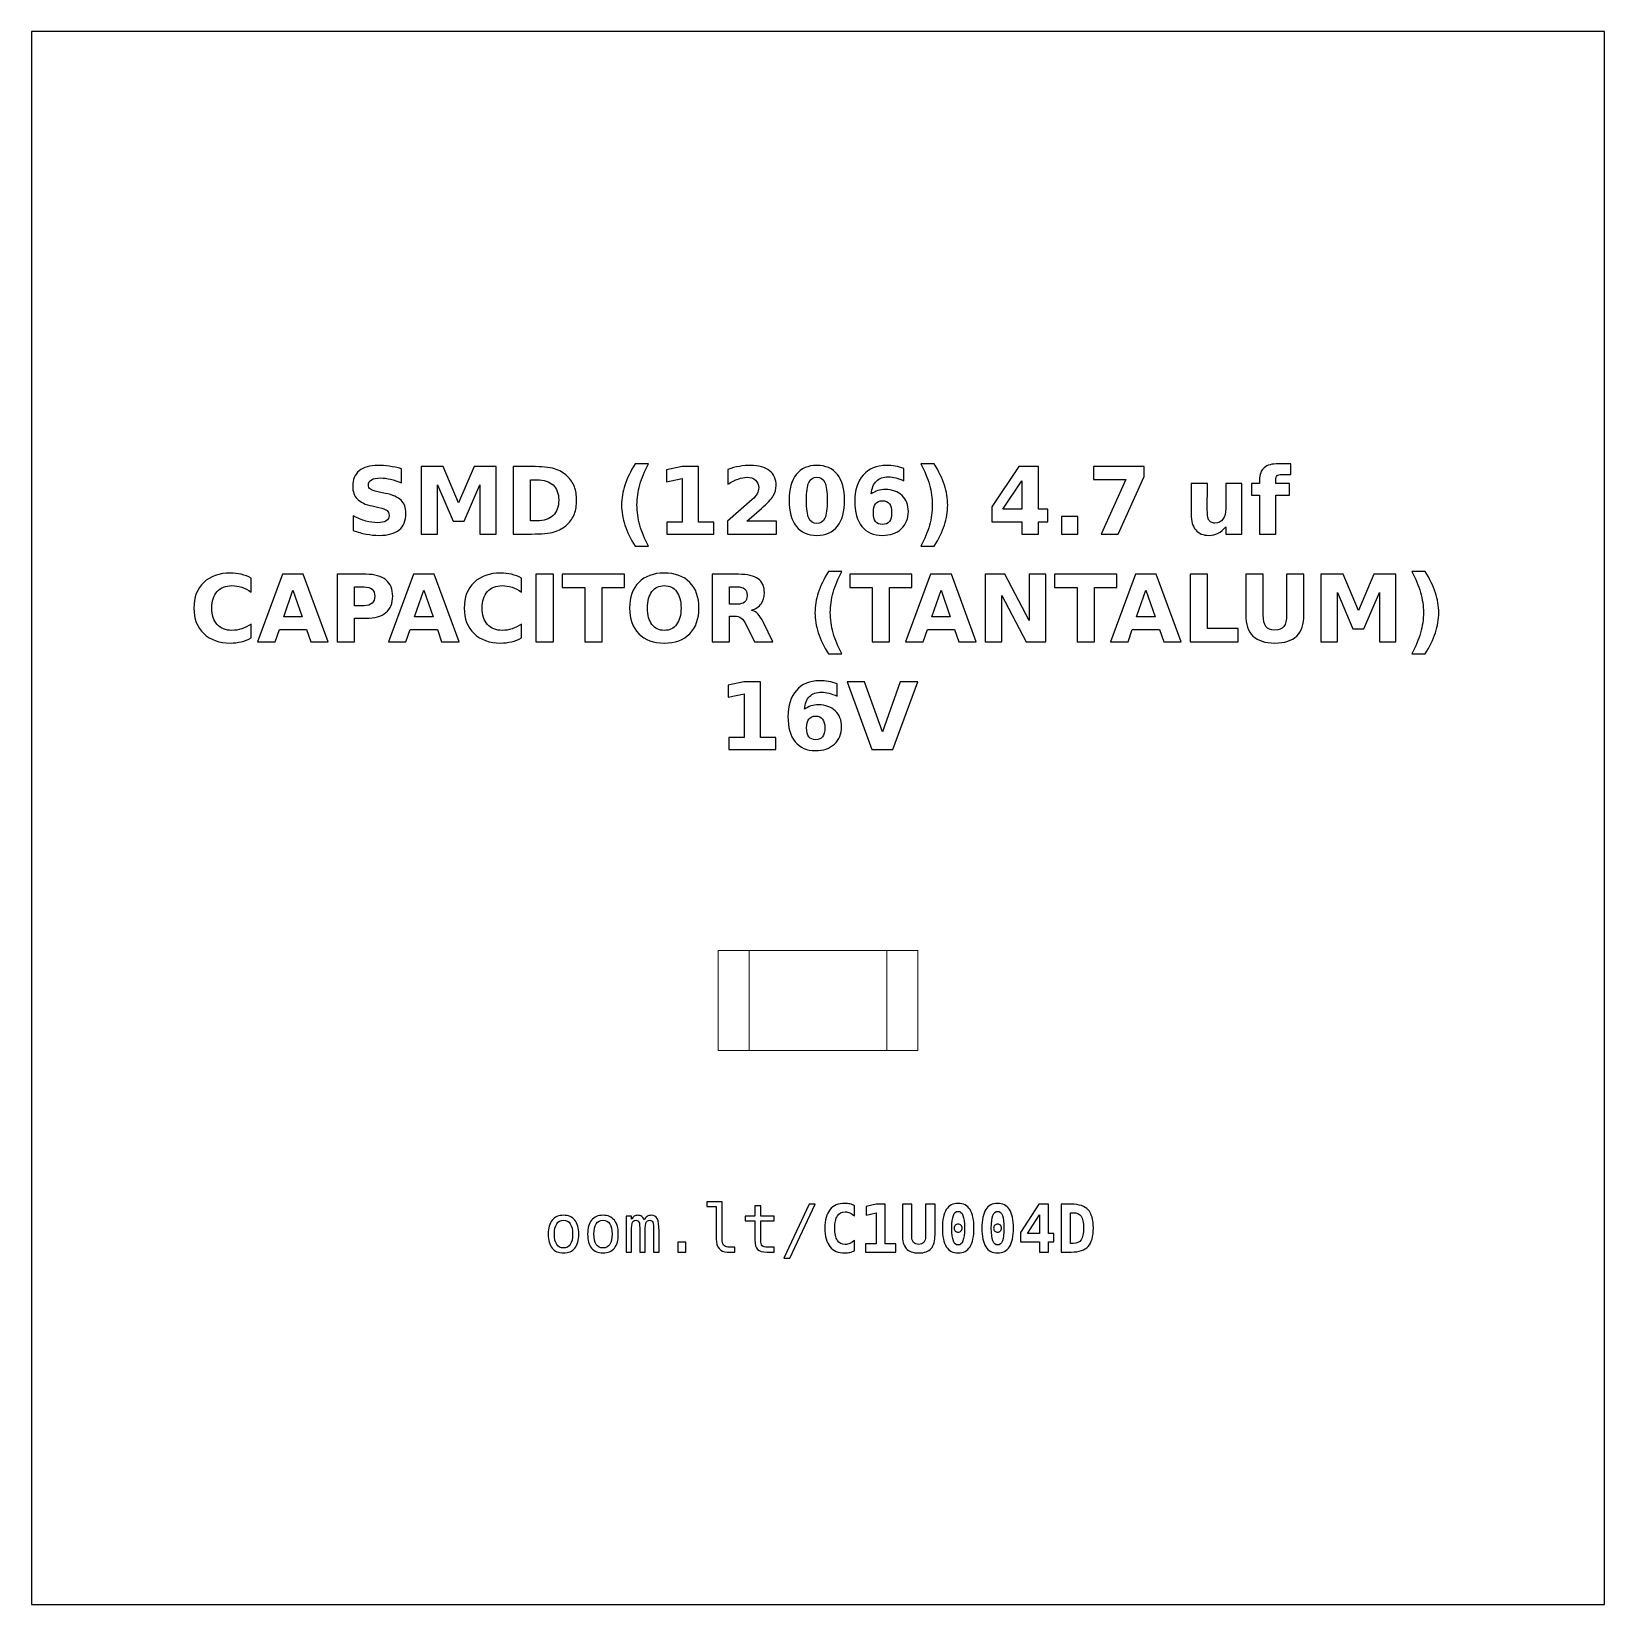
# Model space of a CAD drawing. Header units: centimetres. Extents: x -11.7 to -9.3, y -16.05 to -13.65.
import ezdxf

# ---------------------------------------------------------------- set-up
doc = ezdxf.new("R2010")
doc.units = ezdxf.units.CM
doc.header["$MEASUREMENT"] = 0
doc.layers.add('Layer 1', color=7, linetype='Continuous')

msp = doc.modelspace()

# ---------------------------------------------------------------- linework, layer by layer
at = {"layer": 'Layer 1', "color": 7}
msp.add_lwpolyline([(-11.7, -16.05), (-9.3, -16.05), (-9.3, -13.65), (-11.7, -13.65), (-11.7, -16.05)], close=True, dxfattribs=at)
at = {"layer": 'Layer 1', "color": 7, "lineweight": 9}
for points in [[(-10.6524, -15.20475), (-10.3476, -15.20475), (-10.3476, -15.05235), (-10.6524, -15.05235), (-10.6524, -15.20475)], [(-10.605, -15.20475), (-10.395, -15.20475), (-10.395, -15.05235), (-10.605, -15.05235), (-10.605, -15.20475)]]:
    msp.add_lwpolyline(points, close=True, dxfattribs=at)
at = {"layer": 'Layer 1', "color": 250}
for points, knots in [([(-11.13551, -14.31714), (-11.13551, -14.31714), (-11.13551, -14.33889), (-11.13551, -14.33889), (-11.13551, -14.33889), (-11.14116, -14.33637), (-11.14668, -14.33447), (-11.15204, -14.33318), (-11.15204, -14.33318), (-11.15743, -14.33188), (-11.16251, -14.33125), (-11.16728, -14.33125), (-11.16728, -14.33125), (-11.17361, -14.33125), (-11.17831, -14.33212), (-11.18135, -14.33386), (-11.18135, -14.33386), (-11.18438, -14.33562), (-11.18589, -14.33833), (-11.18589, -14.342), (-11.18589, -14.342), (-11.18589, -14.34475), (-11.18488, -14.34691), (-11.18283, -14.34844), (-11.18283, -14.34844), (-11.18078, -14.34997), (-11.17707, -14.35131), (-11.17168, -14.35241), (-11.17168, -14.35241), (-11.17168, -14.35241), (-11.16039, -14.35467), (-11.16039, -14.35467), (-11.16039, -14.35467), (-11.14894, -14.35698), (-11.14083, -14.36046), (-11.13601, -14.36516), (-11.13601, -14.36516), (-11.13118, -14.36984), (-11.12876, -14.3765), (-11.12876, -14.38513), (-11.12876, -14.38513), (-11.12876, -14.39649), (-11.13212, -14.40493), (-11.13885, -14.41046), (-11.13885, -14.41046), (-11.14558, -14.41598), (-11.15585, -14.41876), (-11.16968, -14.41876), (-11.16968, -14.41876), (-11.17622, -14.41876), (-11.18276, -14.41815), (-11.18932, -14.4169), (-11.18932, -14.4169), (-11.19588, -14.41565), (-11.20247, -14.41382), (-11.20903, -14.4114), (-11.20903, -14.4114), (-11.20903, -14.4114), (-11.20903, -14.38901), (-11.20903, -14.38901), (-11.20903, -14.38901), (-11.20247, -14.39249), (-11.19612, -14.39512), (-11.18998, -14.39689), (-11.18998, -14.39689), (-11.18384, -14.39865), (-11.17794, -14.39954), (-11.17225, -14.39954), (-11.17225, -14.39954), (-11.16646, -14.39954), (-11.16202, -14.39858), (-11.15894, -14.39665), (-11.15894, -14.39665), (-11.15585, -14.39472), (-11.15433, -14.39197), (-11.15433, -14.38837), (-11.15433, -14.38837), (-11.15433, -14.38517), (-11.15536, -14.38268), (-11.15745, -14.38094), (-11.15745, -14.38094), (-11.15955, -14.3792), (-11.16371, -14.37763), (-11.16997, -14.37626), (-11.16997, -14.37626), (-11.16997, -14.37626), (-11.18024, -14.37398), (-11.18024, -14.37398), (-11.18024, -14.37398), (-11.19052, -14.37177), (-11.19805, -14.36827), (-11.2028, -14.36344), (-11.2028, -14.36344), (-11.20755, -14.35862), (-11.20992, -14.35211), (-11.20992, -14.34395), (-11.20992, -14.34395), (-11.20992, -14.33369), (-11.20661, -14.32581), (-11.2, -14.32031), (-11.2, -14.32031), (-11.19339, -14.31478), (-11.18389, -14.31203), (-11.17147, -14.31203), (-11.17147, -14.31203), (-11.16583, -14.31203), (-11.16002, -14.31246), (-11.15404, -14.3133), (-11.15404, -14.3133), (-11.14807, -14.31415), (-11.14189, -14.31542), (-11.13551, -14.31714)], [0, 0, 0, 0, 0.0357143, 0.0357143, 0.0357143, 0.0357143, 0.0714286, 0.0714286, 0.0714286, 0.0714286, 0.1071429, 0.1071429, 0.1071429, 0.1071429, 0.1428571, 0.1428571, 0.1428571, 0.1428571, 0.1785714, 0.1785714, 0.1785714, 0.1785714, 0.2142857, 0.2142857, 0.2142857, 0.2142857, 0.25, 0.25, 0.25, 0.25, 0.2857143, 0.2857143, 0.2857143, 0.2857143, 0.3214286, 0.3214286, 0.3214286, 0.3214286, 0.3571429, 0.3571429, 0.3571429, 0.3571429, 0.3928571, 0.3928571, 0.3928571, 0.3928571, 0.4285714, 0.4285714, 0.4285714, 0.4285714, 0.4642857, 0.4642857, 0.4642857, 0.4642857, 0.5, 0.5, 0.5, 0.5, 0.5357143, 0.5357143, 0.5357143, 0.5357143, 0.5714286, 0.5714286, 0.5714286, 0.5714286, 0.6071429, 0.6071429, 0.6071429, 0.6071429, 0.6428571, 0.6428571, 0.6428571, 0.6428571, 0.6785714, 0.6785714, 0.6785714, 0.6785714, 0.7142857, 0.7142857, 0.7142857, 0.7142857, 0.75, 0.75, 0.75, 0.75, 0.7857143, 0.7857143, 0.7857143, 0.7857143, 0.8214286, 0.8214286, 0.8214286, 0.8214286, 0.8571429, 0.8571429, 0.8571429, 0.8571429, 0.8928571, 0.8928571, 0.8928571, 0.8928571, 0.9285714, 0.9285714, 0.9285714, 0.9285714, 0.9642857, 0.9642857, 0.9642857, 0.9642857, 1, 1, 1, 1]), ([(-11.10548, -14.31389), (-11.10548, -14.31389), (-11.07173, -14.31389), (-11.07173, -14.31389), (-11.07173, -14.31389), (-11.07173, -14.31389), (-11.04828, -14.36895), (-11.04828, -14.36895), (-11.04828, -14.36895), (-11.04828, -14.36895), (-11.02472, -14.31389), (-11.02472, -14.31389), (-11.02472, -14.31389), (-11.02472, -14.31389), (-10.99104, -14.31389), (-10.99104, -14.31389), (-10.99104, -14.31389), (-10.99104, -14.31389), (-10.99104, -14.41676), (-10.99104, -14.41676), (-10.99104, -14.41676), (-10.99104, -14.41676), (-11.01611, -14.41676), (-11.01611, -14.41676), (-11.01611, -14.41676), (-11.01611, -14.41676), (-11.01611, -14.34152), (-11.01611, -14.34152), (-11.01611, -14.34152), (-11.01611, -14.34152), (-11.03982, -14.39698), (-11.03982, -14.39698), (-11.03982, -14.39698), (-11.03982, -14.39698), (-11.05663, -14.39698), (-11.05663, -14.39698), (-11.05663, -14.39698), (-11.05663, -14.39698), (-11.08034, -14.34152), (-11.08034, -14.34152), (-11.08034, -14.34152), (-11.08034, -14.34152), (-11.08034, -14.41676), (-11.08034, -14.41676), (-11.08034, -14.41676), (-11.08034, -14.41676), (-11.10548, -14.41676), (-11.10548, -14.41676), (-11.10548, -14.41676), (-11.10548, -14.41676), (-11.10548, -14.31389), (-11.10548, -14.31389)], [0, 0, 0, 0, 0.0769231, 0.0769231, 0.0769231, 0.0769231, 0.1538462, 0.1538462, 0.1538462, 0.1538462, 0.2307692, 0.2307692, 0.2307692, 0.2307692, 0.3076923, 0.3076923, 0.3076923, 0.3076923, 0.3846154, 0.3846154, 0.3846154, 0.3846154, 0.4615385, 0.4615385, 0.4615385, 0.4615385, 0.5384615, 0.5384615, 0.5384615, 0.5384615, 0.6153846, 0.6153846, 0.6153846, 0.6153846, 0.6923077, 0.6923077, 0.6923077, 0.6923077, 0.7692308, 0.7692308, 0.7692308, 0.7692308, 0.8461538, 0.8461538, 0.8461538, 0.8461538, 0.9230769, 0.9230769, 0.9230769, 0.9230769, 1, 1, 1, 1]), ([(-10.96505, -14.31389), (-10.96505, -14.31389), (-10.93706, -14.31389), (-10.93706, -14.31389), (-10.93706, -14.31389), (-10.92145, -14.31389), (-10.90983, -14.315), (-10.90219, -14.31723), (-10.90219, -14.31723), (-10.89454, -14.31946), (-10.88798, -14.32323), (-10.8825, -14.32857), (-10.8825, -14.32857), (-10.87768, -14.3332), (-10.87411, -14.33856), (-10.87175, -14.34463), (-10.87175, -14.34463), (-10.86943, -14.35067), (-10.86825, -14.35754), (-10.86825, -14.36523), (-10.86825, -14.36523), (-10.86825, -14.37299), (-10.86943, -14.37991), (-10.87175, -14.386), (-10.87175, -14.386), (-10.87411, -14.39209), (-10.87768, -14.39745), (-10.8825, -14.40208), (-10.8825, -14.40208), (-10.88803, -14.40742), (-10.89464, -14.41119), (-10.90235, -14.41342), (-10.90235, -14.41342), (-10.91007, -14.41565), (-10.92164, -14.41676), (-10.93706, -14.41676), (-10.93706, -14.41676), (-10.93706, -14.41676), (-10.96505, -14.41676), (-10.96505, -14.41676), (-10.96505, -14.41676), (-10.96505, -14.41676), (-10.96505, -14.31389), (-10.96505, -14.31389)], [0, 0, 0, 0, 0.0909091, 0.0909091, 0.0909091, 0.0909091, 0.1818182, 0.1818182, 0.1818182, 0.1818182, 0.2727273, 0.2727273, 0.2727273, 0.2727273, 0.3636364, 0.3636364, 0.3636364, 0.3636364, 0.4545455, 0.4545455, 0.4545455, 0.4545455, 0.5454545, 0.5454545, 0.5454545, 0.5454545, 0.6363636, 0.6363636, 0.6363636, 0.6363636, 0.7272727, 0.7272727, 0.7272727, 0.7272727, 0.8181818, 0.8181818, 0.8181818, 0.8181818, 0.9090909, 0.9090909, 0.9090909, 0.9090909, 1, 1, 1, 1]), ([(-10.75856, -14.43536), (-10.75856, -14.43536), (-10.77902, -14.43536), (-10.77902, -14.43536), (-10.77902, -14.43536), (-10.78605, -14.42403), (-10.79125, -14.41323), (-10.79459, -14.403), (-10.79459, -14.403), (-10.79795, -14.39279), (-10.79962, -14.38266), (-10.79962, -14.37259), (-10.79962, -14.37259), (-10.79962, -14.36253), (-10.79793, -14.35234), (-10.79457, -14.34204), (-10.79457, -14.34204), (-10.79118, -14.33172), (-10.78601, -14.32095), (-10.77902, -14.30968), (-10.77902, -14.30968), (-10.77902, -14.30968), (-10.75856, -14.30968), (-10.75856, -14.30968), (-10.75856, -14.30968), (-10.76444, -14.32057), (-10.76884, -14.33122), (-10.77178, -14.34162), (-10.77178, -14.34162), (-10.77472, -14.35201), (-10.7762, -14.36229), (-10.7762, -14.37245), (-10.7762, -14.37245), (-10.7762, -14.38261), (-10.77474, -14.39289), (-10.77183, -14.40333), (-10.77183, -14.40333), (-10.76891, -14.41375), (-10.76449, -14.42443), (-10.75856, -14.43536)], [0, 0, 0, 0, 0.1, 0.1, 0.1, 0.1, 0.2, 0.2, 0.2, 0.2, 0.3, 0.3, 0.3, 0.3, 0.4, 0.4, 0.4, 0.4, 0.5, 0.5, 0.5, 0.5, 0.6, 0.6, 0.6, 0.6, 0.7, 0.7, 0.7, 0.7, 0.8, 0.8, 0.8, 0.8, 0.9, 0.9, 0.9, 0.9, 1, 1, 1, 1]), ([(-10.73074, -14.39844), (-10.73074, -14.39844), (-10.70731, -14.39844), (-10.70731, -14.39844), (-10.70731, -14.39844), (-10.70731, -14.39844), (-10.70731, -14.33195), (-10.70731, -14.33195), (-10.70731, -14.33195), (-10.70731, -14.33195), (-10.73135, -14.33692), (-10.73135, -14.33692), (-10.73135, -14.33692), (-10.73135, -14.33692), (-10.73135, -14.31885), (-10.73135, -14.31885), (-10.73135, -14.31885), (-10.73135, -14.31885), (-10.70745, -14.31389), (-10.70745, -14.31389), (-10.70745, -14.31389), (-10.70745, -14.31389), (-10.68224, -14.31389), (-10.68224, -14.31389), (-10.68224, -14.31389), (-10.68224, -14.31389), (-10.68224, -14.39844), (-10.68224, -14.39844), (-10.68224, -14.39844), (-10.68224, -14.39844), (-10.65882, -14.39844), (-10.65882, -14.39844), (-10.65882, -14.39844), (-10.65882, -14.39844), (-10.65882, -14.41676), (-10.65882, -14.41676), (-10.65882, -14.41676), (-10.65882, -14.41676), (-10.73074, -14.41676), (-10.73074, -14.41676), (-10.73074, -14.41676), (-10.73074, -14.41676), (-10.73074, -14.39844), (-10.73074, -14.39844)], [0, 0, 0, 0, 0.0909091, 0.0909091, 0.0909091, 0.0909091, 0.1818182, 0.1818182, 0.1818182, 0.1818182, 0.2727273, 0.2727273, 0.2727273, 0.2727273, 0.3636364, 0.3636364, 0.3636364, 0.3636364, 0.4545455, 0.4545455, 0.4545455, 0.4545455, 0.5454545, 0.5454545, 0.5454545, 0.5454545, 0.6363636, 0.6363636, 0.6363636, 0.6363636, 0.7272727, 0.7272727, 0.7272727, 0.7272727, 0.8181818, 0.8181818, 0.8181818, 0.8181818, 0.9090909, 0.9090909, 0.9090909, 0.9090909, 1, 1, 1, 1]), ([(-10.60842, -14.39726), (-10.60842, -14.39726), (-10.56314, -14.39726), (-10.56314, -14.39726), (-10.56314, -14.39726), (-10.56314, -14.39726), (-10.56314, -14.41676), (-10.56314, -14.41676), (-10.56314, -14.41676), (-10.56314, -14.41676), (-10.63791, -14.41676), (-10.63791, -14.41676), (-10.63791, -14.41676), (-10.63791, -14.41676), (-10.63791, -14.39726), (-10.63791, -14.39726), (-10.63791, -14.39726), (-10.63791, -14.39726), (-10.60035, -14.36413), (-10.60035, -14.36413), (-10.60035, -14.36413), (-10.59699, -14.36109), (-10.59452, -14.35813), (-10.59292, -14.35524), (-10.59292, -14.35524), (-10.5913, -14.35234), (-10.5905, -14.34933), (-10.5905, -14.3462), (-10.5905, -14.3462), (-10.5905, -14.34138), (-10.59212, -14.3375), (-10.59536, -14.33456), (-10.59536, -14.33456), (-10.59859, -14.33162), (-10.60289, -14.33017), (-10.60828, -14.33017), (-10.60828, -14.33017), (-10.61241, -14.33017), (-10.61693, -14.33106), (-10.62185, -14.33282), (-10.62185, -14.33282), (-10.62676, -14.33459), (-10.63203, -14.33722), (-10.63763, -14.3407), (-10.63763, -14.3407), (-10.63763, -14.3407), (-10.63763, -14.3181), (-10.63763, -14.3181), (-10.63763, -14.3181), (-10.63165, -14.31613), (-10.62575, -14.31462), (-10.61992, -14.31359), (-10.61992, -14.31359), (-10.61408, -14.31255), (-10.60837, -14.31203), (-10.60275, -14.31203), (-10.60275, -14.31203), (-10.59045, -14.31203), (-10.58088, -14.31474), (-10.57406, -14.32017), (-10.57406, -14.32017), (-10.56724, -14.32558), (-10.56383, -14.33313), (-10.56383, -14.34284), (-10.56383, -14.34284), (-10.56383, -14.34844), (-10.56528, -14.35366), (-10.56818, -14.35851), (-10.56818, -14.35851), (-10.57107, -14.36335), (-10.57716, -14.36984), (-10.58643, -14.37798), (-10.58643, -14.37798), (-10.58643, -14.37798), (-10.60842, -14.39726), (-10.60842, -14.39726)], [0, 0, 0, 0, 0.0526316, 0.0526316, 0.0526316, 0.0526316, 0.1052632, 0.1052632, 0.1052632, 0.1052632, 0.1578947, 0.1578947, 0.1578947, 0.1578947, 0.2105263, 0.2105263, 0.2105263, 0.2105263, 0.2631579, 0.2631579, 0.2631579, 0.2631579, 0.3157895, 0.3157895, 0.3157895, 0.3157895, 0.3684211, 0.3684211, 0.3684211, 0.3684211, 0.4210526, 0.4210526, 0.4210526, 0.4210526, 0.4736842, 0.4736842, 0.4736842, 0.4736842, 0.5263158, 0.5263158, 0.5263158, 0.5263158, 0.5789474, 0.5789474, 0.5789474, 0.5789474, 0.6315789, 0.6315789, 0.6315789, 0.6315789, 0.6842105, 0.6842105, 0.6842105, 0.6842105, 0.7368421, 0.7368421, 0.7368421, 0.7368421, 0.7894737, 0.7894737, 0.7894737, 0.7894737, 0.8421053, 0.8421053, 0.8421053, 0.8421053, 0.8947368, 0.8947368, 0.8947368, 0.8947368, 0.9473684, 0.9473684, 0.9473684, 0.9473684, 1, 1, 1, 1]), ([(-10.45945, -14.36542), (-10.45945, -14.38247), (-10.46312, -14.39562), (-10.47048, -14.40488), (-10.47048, -14.40488), (-10.47782, -14.41413), (-10.48826, -14.41876), (-10.50176, -14.41876), (-10.50176, -14.41876), (-10.51531, -14.41876), (-10.52577, -14.41413), (-10.53311, -14.40488), (-10.53311, -14.40488), (-10.54047, -14.39562), (-10.54414, -14.38247), (-10.54414, -14.36542), (-10.54414, -14.36542), (-10.54414, -14.34835), (-10.54047, -14.33517), (-10.53311, -14.32591), (-10.53311, -14.32591), (-10.52577, -14.31667), (-10.51531, -14.31203), (-10.50176, -14.31203), (-10.50176, -14.31203), (-10.48826, -14.31203), (-10.47782, -14.31667), (-10.47048, -14.32591), (-10.47048, -14.32591), (-10.46312, -14.33517), (-10.45945, -14.34835), (-10.45945, -14.36542)], [0, 0, 0, 0, 0.125, 0.125, 0.125, 0.125, 0.25, 0.25, 0.25, 0.25, 0.375, 0.375, 0.375, 0.375, 0.5, 0.5, 0.5, 0.5, 0.625, 0.625, 0.625, 0.625, 0.75, 0.75, 0.75, 0.75, 0.875, 0.875, 0.875, 0.875, 1, 1, 1, 1]), ([(-10.36886, -14.31657), (-10.36886, -14.31657), (-10.36886, -14.3356), (-10.36886, -14.3356), (-10.36886, -14.3356), (-10.37323, -14.33353), (-10.37732, -14.332), (-10.38118, -14.33101), (-10.38118, -14.33101), (-10.38504, -14.33002), (-10.38882, -14.32953), (-10.39249, -14.32953), (-10.39249, -14.32953), (-10.4004, -14.32953), (-10.40653, -14.33172), (-10.41095, -14.33612), (-10.41095, -14.33612), (-10.41535, -14.34049), (-10.41794, -14.347), (-10.41867, -14.35564), (-10.41867, -14.35564), (-10.41564, -14.3534), (-10.41234, -14.35171), (-10.40881, -14.35058), (-10.40881, -14.35058), (-10.40529, -14.34945), (-10.40143, -14.34889), (-10.39724, -14.34889), (-10.39724, -14.34889), (-10.38673, -14.34889), (-10.37824, -14.35197), (-10.3718, -14.35813), (-10.3718, -14.35813), (-10.36533, -14.36427), (-10.36211, -14.37233), (-10.36211, -14.38231), (-10.36211, -14.38231), (-10.36211, -14.39334), (-10.36571, -14.40216), (-10.37293, -14.40881), (-10.37293, -14.40881), (-10.38012, -14.41544), (-10.38981, -14.41876), (-10.40192, -14.41876), (-10.40192, -14.41876), (-10.41528, -14.41876), (-10.42563, -14.41424), (-10.43297, -14.40521), (-10.43297, -14.40521), (-10.44028, -14.3962), (-10.44395, -14.38339), (-10.44395, -14.36681), (-10.44395, -14.36681), (-10.44395, -14.34983), (-10.43967, -14.33647), (-10.43111, -14.32676), (-10.43111, -14.32676), (-10.42253, -14.31704), (-10.41079, -14.31217), (-10.39586, -14.31217), (-10.39586, -14.31217), (-10.39113, -14.31217), (-10.38654, -14.31255), (-10.38207, -14.31328), (-10.38207, -14.31328), (-10.37763, -14.31401), (-10.37323, -14.31511), (-10.36886, -14.31657)], [0, 0, 0, 0, 0.0588235, 0.0588235, 0.0588235, 0.0588235, 0.1176471, 0.1176471, 0.1176471, 0.1176471, 0.1764706, 0.1764706, 0.1764706, 0.1764706, 0.2352941, 0.2352941, 0.2352941, 0.2352941, 0.2941176, 0.2941176, 0.2941176, 0.2941176, 0.3529412, 0.3529412, 0.3529412, 0.3529412, 0.4117647, 0.4117647, 0.4117647, 0.4117647, 0.4705882, 0.4705882, 0.4705882, 0.4705882, 0.5294118, 0.5294118, 0.5294118, 0.5294118, 0.5882353, 0.5882353, 0.5882353, 0.5882353, 0.6470588, 0.6470588, 0.6470588, 0.6470588, 0.7058824, 0.7058824, 0.7058824, 0.7058824, 0.7647059, 0.7647059, 0.7647059, 0.7647059, 0.8235294, 0.8235294, 0.8235294, 0.8235294, 0.8823529, 0.8823529, 0.8823529, 0.8823529, 0.9411765, 0.9411765, 0.9411765, 0.9411765, 1, 1, 1, 1]), ([(-10.34322, -14.43536), (-10.33734, -14.42443), (-10.33292, -14.41375), (-10.32998, -14.40333), (-10.32998, -14.40333), (-10.32704, -14.39289), (-10.32558, -14.38261), (-10.32558, -14.37245), (-10.32558, -14.37245), (-10.32558, -14.36229), (-10.32704, -14.35201), (-10.32998, -14.34162), (-10.32998, -14.34162), (-10.33292, -14.33122), (-10.33734, -14.32057), (-10.34322, -14.30968), (-10.34322, -14.30968), (-10.34322, -14.30968), (-10.32276, -14.30968), (-10.32276, -14.30968), (-10.32276, -14.30968), (-10.31578, -14.32095), (-10.3106, -14.33172), (-10.30721, -14.34204), (-10.30721, -14.34204), (-10.30385, -14.35234), (-10.30216, -14.36253), (-10.30216, -14.37259), (-10.30216, -14.37259), (-10.30216, -14.38266), (-10.30383, -14.39279), (-10.30719, -14.403), (-10.30719, -14.403), (-10.31053, -14.41323), (-10.31573, -14.42403), (-10.32276, -14.43536), (-10.32276, -14.43536), (-10.32276, -14.43536), (-10.34322, -14.43536), (-10.34322, -14.43536)], [0, 0, 0, 0, 0.1, 0.1, 0.1, 0.1, 0.2, 0.2, 0.2, 0.2, 0.3, 0.3, 0.3, 0.3, 0.4, 0.4, 0.4, 0.4, 0.5, 0.5, 0.5, 0.5, 0.6, 0.6, 0.6, 0.6, 0.7, 0.7, 0.7, 0.7, 0.8, 0.8, 0.8, 0.8, 0.9, 0.9, 0.9, 0.9, 1, 1, 1, 1]), ([(-10.19334, -14.31389), (-10.19334, -14.31389), (-10.16384, -14.31389), (-10.16384, -14.31389), (-10.16384, -14.31389), (-10.16384, -14.31389), (-10.16384, -14.3788), (-10.16384, -14.3788), (-10.16384, -14.3788), (-10.16384, -14.3788), (-10.14917, -14.3788), (-10.14917, -14.3788), (-10.14917, -14.3788), (-10.14917, -14.3788), (-10.14917, -14.39802), (-10.14917, -14.39802), (-10.14917, -14.39802), (-10.14917, -14.39802), (-10.16384, -14.39802), (-10.16384, -14.39802), (-10.16384, -14.39802), (-10.16384, -14.39802), (-10.16384, -14.41676), (-10.16384, -14.41676), (-10.16384, -14.41676), (-10.16384, -14.41676), (-10.18891, -14.41676), (-10.18891, -14.41676), (-10.18891, -14.41676), (-10.18891, -14.41676), (-10.18891, -14.39802), (-10.18891, -14.39802), (-10.18891, -14.39802), (-10.18891, -14.39802), (-10.23454, -14.39802), (-10.23454, -14.39802), (-10.23454, -14.39802), (-10.23454, -14.39802), (-10.23454, -14.37527), (-10.23454, -14.37527), (-10.23454, -14.37527), (-10.23454, -14.37527), (-10.19334, -14.31389), (-10.19334, -14.31389)], [0, 0, 0, 0, 0.0909091, 0.0909091, 0.0909091, 0.0909091, 0.1818182, 0.1818182, 0.1818182, 0.1818182, 0.2727273, 0.2727273, 0.2727273, 0.2727273, 0.3636364, 0.3636364, 0.3636364, 0.3636364, 0.4545455, 0.4545455, 0.4545455, 0.4545455, 0.5454545, 0.5454545, 0.5454545, 0.5454545, 0.6363636, 0.6363636, 0.6363636, 0.6363636, 0.7272727, 0.7272727, 0.7272727, 0.7272727, 0.8181818, 0.8181818, 0.8181818, 0.8181818, 0.9090909, 0.9090909, 0.9090909, 0.9090909, 1, 1, 1, 1]), ([(-10.07967, -14.31389), (-10.07967, -14.31389), (-10.00215, -14.31389), (-10.00215, -14.31389), (-10.00215, -14.31389), (-10.00215, -14.31389), (-10.00215, -14.32885), (-10.00215, -14.32885), (-10.00215, -14.32885), (-10.00215, -14.32885), (-10.04225, -14.41676), (-10.04225, -14.41676), (-10.04225, -14.41676), (-10.04225, -14.41676), (-10.0681, -14.41676), (-10.0681, -14.41676), (-10.0681, -14.41676), (-10.0681, -14.41676), (-10.03012, -14.33339), (-10.03012, -14.33339), (-10.03012, -14.33339), (-10.03012, -14.33339), (-10.07967, -14.33339), (-10.07967, -14.33339), (-10.07967, -14.33339), (-10.07967, -14.33339), (-10.07967, -14.31389), (-10.07967, -14.31389)], [0, 0, 0, 0, 0.1428571, 0.1428571, 0.1428571, 0.1428571, 0.2857143, 0.2857143, 0.2857143, 0.2857143, 0.4285714, 0.4285714, 0.4285714, 0.4285714, 0.5714286, 0.5714286, 0.5714286, 0.5714286, 0.7142857, 0.7142857, 0.7142857, 0.7142857, 0.8571429, 0.8571429, 0.8571429, 0.8571429, 1, 1, 1, 1]), ([(-9.77868, -14.30954), (-9.77868, -14.30954), (-9.77868, -14.32572), (-9.77868, -14.32572), (-9.77868, -14.32572), (-9.77868, -14.32572), (-9.79234, -14.32572), (-9.79234, -14.32572), (-9.79234, -14.32572), (-9.79582, -14.32572), (-9.79827, -14.32636), (-9.79963, -14.32763), (-9.79963, -14.32763), (-9.80102, -14.3289), (-9.8017, -14.33108), (-9.8017, -14.33421), (-9.8017, -14.33421), (-9.8017, -14.33421), (-9.8017, -14.3396), (-9.8017, -14.3396), (-9.8017, -14.3396), (-9.8017, -14.3396), (-9.78063, -14.3396), (-9.78063, -14.3396), (-9.78063, -14.3396), (-9.78063, -14.3396), (-9.78063, -14.35724), (-9.78063, -14.35724), (-9.78063, -14.35724), (-9.78063, -14.35724), (-9.8017, -14.35724), (-9.8017, -14.35724), (-9.8017, -14.35724), (-9.8017, -14.35724), (-9.8017, -14.41676), (-9.8017, -14.41676), (-9.8017, -14.41676), (-9.8017, -14.41676), (-9.82637, -14.41676), (-9.82637, -14.41676), (-9.82637, -14.41676), (-9.82637, -14.41676), (-9.82637, -14.35724), (-9.82637, -14.35724), (-9.82637, -14.35724), (-9.82637, -14.35724), (-9.83863, -14.35724), (-9.83863, -14.35724), (-9.83863, -14.35724), (-9.83863, -14.35724), (-9.83863, -14.3396), (-9.83863, -14.3396), (-9.83863, -14.3396), (-9.83863, -14.3396), (-9.82637, -14.3396), (-9.82637, -14.3396), (-9.82637, -14.3396), (-9.82637, -14.3396), (-9.82637, -14.33421), (-9.82637, -14.33421), (-9.82637, -14.33421), (-9.82637, -14.32581), (-9.82402, -14.31958), (-9.81934, -14.31556), (-9.81934, -14.31556), (-9.81466, -14.31154), (-9.80739, -14.30954), (-9.79756, -14.30954), (-9.79756, -14.30954), (-9.79756, -14.30954), (-9.77868, -14.30954), (-9.77868, -14.30954)], [0, 0, 0, 0, 0.0555556, 0.0555556, 0.0555556, 0.0555556, 0.1111111, 0.1111111, 0.1111111, 0.1111111, 0.1666667, 0.1666667, 0.1666667, 0.1666667, 0.2222222, 0.2222222, 0.2222222, 0.2222222, 0.2777778, 0.2777778, 0.2777778, 0.2777778, 0.3333333, 0.3333333, 0.3333333, 0.3333333, 0.3888889, 0.3888889, 0.3888889, 0.3888889, 0.4444444, 0.4444444, 0.4444444, 0.4444444, 0.5, 0.5, 0.5, 0.5, 0.5555556, 0.5555556, 0.5555556, 0.5555556, 0.6111111, 0.6111111, 0.6111111, 0.6111111, 0.6666667, 0.6666667, 0.6666667, 0.6666667, 0.7222222, 0.7222222, 0.7222222, 0.7222222, 0.7777778, 0.7777778, 0.7777778, 0.7777778, 0.8333333, 0.8333333, 0.8333333, 0.8333333, 0.8888889, 0.8888889, 0.8888889, 0.8888889, 0.9444444, 0.9444444, 0.9444444, 0.9444444, 1, 1, 1, 1]), ([(-10.93852, -14.33395), (-10.93852, -14.33395), (-10.93852, -14.3967), (-10.93852, -14.3967), (-10.93852, -14.3967), (-10.93852, -14.3967), (-10.92902, -14.3967), (-10.92902, -14.3967), (-10.92902, -14.3967), (-10.91818, -14.3967), (-10.9099, -14.39402), (-10.90419, -14.38863), (-10.90419, -14.38863), (-10.89847, -14.38327), (-10.8956, -14.37546), (-10.8956, -14.36523), (-10.8956, -14.36523), (-10.8956, -14.35502), (-10.89845, -14.34726), (-10.90414, -14.34195), (-10.90414, -14.34195), (-10.90983, -14.33661), (-10.91813, -14.33395), (-10.92902, -14.33395), (-10.92902, -14.33395), (-10.92902, -14.33395), (-10.93852, -14.33395), (-10.93852, -14.33395)], [0, 0, 0, 0, 0.1428571, 0.1428571, 0.1428571, 0.1428571, 0.2857143, 0.2857143, 0.2857143, 0.2857143, 0.4285714, 0.4285714, 0.4285714, 0.4285714, 0.5714286, 0.5714286, 0.5714286, 0.5714286, 0.7142857, 0.7142857, 0.7142857, 0.7142857, 0.8571429, 0.8571429, 0.8571429, 0.8571429, 1, 1, 1, 1]), ([(-10.48598, -14.36523), (-10.48598, -14.35237), (-10.48718, -14.34331), (-10.4896, -14.33804), (-10.4896, -14.33804), (-10.492, -14.3328), (-10.49607, -14.33017), (-10.50176, -14.33017), (-10.50176, -14.33017), (-10.50745, -14.33017), (-10.51152, -14.3328), (-10.51397, -14.33804), (-10.51397, -14.33804), (-10.51639, -14.34331), (-10.51761, -14.35237), (-10.51761, -14.36523), (-10.51761, -14.36523), (-10.51761, -14.37821), (-10.51639, -14.38739), (-10.51397, -14.3927), (-10.51397, -14.3927), (-10.51152, -14.39804), (-10.50745, -14.4007), (-10.50176, -14.4007), (-10.50176, -14.4007), (-10.49612, -14.4007), (-10.49207, -14.39804), (-10.48962, -14.3927), (-10.48962, -14.3927), (-10.4872, -14.38739), (-10.48598, -14.37821), (-10.48598, -14.36523)], [0, 0, 0, 0, 0.125, 0.125, 0.125, 0.125, 0.25, 0.25, 0.25, 0.25, 0.375, 0.375, 0.375, 0.375, 0.5, 0.5, 0.5, 0.5, 0.625, 0.625, 0.625, 0.625, 0.75, 0.75, 0.75, 0.75, 0.875, 0.875, 0.875, 0.875, 1, 1, 1, 1]), ([(-10.18891, -14.33574), (-10.18891, -14.33574), (-10.21801, -14.3788), (-10.21801, -14.3788), (-10.21801, -14.3788), (-10.21801, -14.3788), (-10.18891, -14.3788), (-10.18891, -14.3788), (-10.18891, -14.3788), (-10.18891, -14.3788), (-10.18891, -14.33574), (-10.18891, -14.33574)], [0, 0, 0, 0, 0.3333333, 0.3333333, 0.3333333, 0.3333333, 0.6666667, 0.6666667, 0.6666667, 0.6666667, 1, 1, 1, 1]), ([(-9.93075, -14.38673), (-9.93075, -14.38673), (-9.93075, -14.3396), (-9.93075, -14.3396), (-9.93075, -14.3396), (-9.93075, -14.3396), (-9.90594, -14.3396), (-9.90594, -14.3396), (-9.90594, -14.3396), (-9.90594, -14.3396), (-9.90594, -14.34731), (-9.90594, -14.34731), (-9.90594, -14.34731), (-9.90594, -14.3515), (-9.90596, -14.35674), (-9.90601, -14.36304), (-9.90601, -14.36304), (-9.90606, -14.36937), (-9.90608, -14.37358), (-9.90608, -14.3757), (-9.90608, -14.3757), (-9.90608, -14.38191), (-9.90591, -14.38637), (-9.90559, -14.3891), (-9.90559, -14.3891), (-9.90528, -14.39183), (-9.90472, -14.39381), (-9.90394, -14.39505), (-9.90394, -14.39505), (-9.90293, -14.39668), (-9.90161, -14.3979), (-9.89999, -14.39877), (-9.89999, -14.39877), (-9.89834, -14.39964), (-9.89648, -14.40009), (-9.89437, -14.40009), (-9.89437, -14.40009), (-9.88922, -14.40009), (-9.88517, -14.39811), (-9.88223, -14.39416), (-9.88223, -14.39416), (-9.87929, -14.39021), (-9.87783, -14.38473), (-9.87783, -14.3777), (-9.87783, -14.3777), (-9.87783, -14.3777), (-9.87783, -14.3396), (-9.87783, -14.3396), (-9.87783, -14.3396), (-9.87783, -14.3396), (-9.85316, -14.3396), (-9.85316, -14.3396), (-9.85316, -14.3396), (-9.85316, -14.3396), (-9.85316, -14.41676), (-9.85316, -14.41676), (-9.85316, -14.41676), (-9.85316, -14.41676), (-9.87783, -14.41676), (-9.87783, -14.41676), (-9.87783, -14.41676), (-9.87783, -14.41676), (-9.87783, -14.40559), (-9.87783, -14.40559), (-9.87783, -14.40559), (-9.88155, -14.4101), (-9.8855, -14.41342), (-9.88964, -14.41556), (-9.88964, -14.41556), (-9.8938, -14.4177), (-9.89839, -14.41876), (-9.9034, -14.41876), (-9.9034, -14.41876), (-9.91231, -14.41876), (-9.91908, -14.41603), (-9.92376, -14.41055), (-9.92376, -14.41055), (-9.92842, -14.40509), (-9.93075, -14.39715), (-9.93075, -14.38673)], [0, 0, 0, 0, 0.05, 0.05, 0.05, 0.05, 0.1, 0.1, 0.1, 0.1, 0.15, 0.15, 0.15, 0.15, 0.2, 0.2, 0.2, 0.2, 0.25, 0.25, 0.25, 0.25, 0.3, 0.3, 0.3, 0.3, 0.35, 0.35, 0.35, 0.35, 0.4, 0.4, 0.4, 0.4, 0.45, 0.45, 0.45, 0.45, 0.5, 0.5, 0.5, 0.5, 0.55, 0.55, 0.55, 0.55, 0.6, 0.6, 0.6, 0.6, 0.65, 0.65, 0.65, 0.65, 0.7, 0.7, 0.7, 0.7, 0.75, 0.75, 0.75, 0.75, 0.8, 0.8, 0.8, 0.8, 0.85, 0.85, 0.85, 0.85, 0.9, 0.9, 0.9, 0.9, 0.95, 0.95, 0.95, 0.95, 1, 1, 1, 1]), ([(-10.40164, -14.36598), (-10.4063, -14.36598), (-10.40978, -14.36749), (-10.41208, -14.3705), (-10.41208, -14.3705), (-10.41441, -14.37351), (-10.41556, -14.37803), (-10.41556, -14.38402), (-10.41556, -14.38402), (-10.41556, -14.39004), (-10.41441, -14.39456), (-10.41208, -14.39757), (-10.41208, -14.39757), (-10.40978, -14.40058), (-10.4063, -14.40208), (-10.40164, -14.40208), (-10.40164, -14.40208), (-10.39696, -14.40208), (-10.39346, -14.40058), (-10.39115, -14.39757), (-10.39115, -14.39757), (-10.38882, -14.39456), (-10.38767, -14.39004), (-10.38767, -14.38402), (-10.38767, -14.38402), (-10.38767, -14.37803), (-10.38882, -14.37351), (-10.39115, -14.3705), (-10.39115, -14.3705), (-10.39346, -14.36749), (-10.39696, -14.36598), (-10.40164, -14.36598)], [0, 0, 0, 0, 0.125, 0.125, 0.125, 0.125, 0.25, 0.25, 0.25, 0.25, 0.375, 0.375, 0.375, 0.375, 0.5, 0.5, 0.5, 0.5, 0.625, 0.625, 0.625, 0.625, 0.75, 0.75, 0.75, 0.75, 0.875, 0.875, 0.875, 0.875, 1, 1, 1, 1]), ([(-10.12831, -14.39009), (-10.12831, -14.39009), (-10.10349, -14.39009), (-10.10349, -14.39009), (-10.10349, -14.39009), (-10.10349, -14.39009), (-10.10349, -14.41676), (-10.10349, -14.41676), (-10.10349, -14.41676), (-10.10349, -14.41676), (-10.12831, -14.41676), (-10.12831, -14.41676), (-10.12831, -14.41676), (-10.12831, -14.41676), (-10.12831, -14.39009), (-10.12831, -14.39009)], [0, 0, 0, 0, 0.25, 0.25, 0.25, 0.25, 0.5, 0.5, 0.5, 0.5, 0.75, 0.75, 0.75, 0.75, 1, 1, 1, 1]), ([(-11.36471, -14.57537), (-11.36957, -14.57788), (-11.37465, -14.57979), (-11.37995, -14.58108), (-11.37995, -14.58108), (-11.38521, -14.58237), (-11.39074, -14.58301), (-11.39648, -14.58301), (-11.39648, -14.58301), (-11.4136, -14.58301), (-11.42717, -14.57821), (-11.43719, -14.56864), (-11.43719, -14.56864), (-11.44721, -14.55907), (-11.45222, -14.54609), (-11.45222, -14.52967), (-11.45222, -14.52967), (-11.45222, -14.51323), (-11.44721, -14.50022), (-11.43719, -14.49065), (-11.43719, -14.49065), (-11.42717, -14.48108), (-11.4136, -14.47628), (-11.39648, -14.47628), (-11.39648, -14.47628), (-11.39074, -14.47628), (-11.38521, -14.47692), (-11.37995, -14.47821), (-11.37995, -14.47821), (-11.37465, -14.4795), (-11.36957, -14.48141), (-11.36471, -14.48393), (-11.36471, -14.48393), (-11.36471, -14.48393), (-11.36471, -14.50521), (-11.36471, -14.50521), (-11.36471, -14.50521), (-11.36962, -14.50185), (-11.37447, -14.4994), (-11.37924, -14.49785), (-11.37924, -14.49785), (-11.38401, -14.49627), (-11.38905, -14.4955), (-11.39434, -14.4955), (-11.39434, -14.4955), (-11.40379, -14.4955), (-11.41125, -14.49853), (-11.41666, -14.5046), (-11.41666, -14.5046), (-11.42209, -14.51067), (-11.4248, -14.51902), (-11.4248, -14.52967), (-11.4248, -14.52967), (-11.4248, -14.5403), (-11.42209, -14.54863), (-11.41666, -14.55469), (-11.41666, -14.55469), (-11.41125, -14.56076), (-11.40379, -14.56379), (-11.39434, -14.56379), (-11.39434, -14.56379), (-11.38905, -14.56379), (-11.38401, -14.56302), (-11.37924, -14.56144), (-11.37924, -14.56144), (-11.37447, -14.55989), (-11.36962, -14.55744), (-11.36471, -14.55408), (-11.36471, -14.55408), (-11.36471, -14.55408), (-11.36471, -14.57537), (-11.36471, -14.57537)], [0, 0, 0, 0, 0.0555556, 0.0555556, 0.0555556, 0.0555556, 0.1111111, 0.1111111, 0.1111111, 0.1111111, 0.1666667, 0.1666667, 0.1666667, 0.1666667, 0.2222222, 0.2222222, 0.2222222, 0.2222222, 0.2777778, 0.2777778, 0.2777778, 0.2777778, 0.3333333, 0.3333333, 0.3333333, 0.3333333, 0.3888889, 0.3888889, 0.3888889, 0.3888889, 0.4444444, 0.4444444, 0.4444444, 0.4444444, 0.5, 0.5, 0.5, 0.5, 0.5555556, 0.5555556, 0.5555556, 0.5555556, 0.6111111, 0.6111111, 0.6111111, 0.6111111, 0.6666667, 0.6666667, 0.6666667, 0.6666667, 0.7222222, 0.7222222, 0.7222222, 0.7222222, 0.7777778, 0.7777778, 0.7777778, 0.7777778, 0.8333333, 0.8333333, 0.8333333, 0.8333333, 0.8888889, 0.8888889, 0.8888889, 0.8888889, 0.9444444, 0.9444444, 0.9444444, 0.9444444, 1, 1, 1, 1]), ([(-11.28032, -14.56229), (-11.28032, -14.56229), (-11.32181, -14.56229), (-11.32181, -14.56229), (-11.32181, -14.56229), (-11.32181, -14.56229), (-11.32835, -14.58101), (-11.32835, -14.58101), (-11.32835, -14.58101), (-11.32835, -14.58101), (-11.35502, -14.58101), (-11.35502, -14.58101), (-11.35502, -14.58101), (-11.35502, -14.58101), (-11.31692, -14.47814), (-11.31692, -14.47814), (-11.31692, -14.47814), (-11.31692, -14.47814), (-11.28529, -14.47814), (-11.28529, -14.47814), (-11.28529, -14.47814), (-11.28529, -14.47814), (-11.24719, -14.58101), (-11.24719, -14.58101), (-11.24719, -14.58101), (-11.24719, -14.58101), (-11.27386, -14.58101), (-11.27386, -14.58101), (-11.27386, -14.58101), (-11.27386, -14.58101), (-11.28032, -14.56229), (-11.28032, -14.56229)], [0, 0, 0, 0, 0.125, 0.125, 0.125, 0.125, 0.25, 0.25, 0.25, 0.25, 0.375, 0.375, 0.375, 0.375, 0.5, 0.5, 0.5, 0.5, 0.625, 0.625, 0.625, 0.625, 0.75, 0.75, 0.75, 0.75, 0.875, 0.875, 0.875, 0.875, 1, 1, 1, 1]), ([(-11.23352, -14.47814), (-11.23352, -14.47814), (-11.1895, -14.47814), (-11.1895, -14.47814), (-11.1895, -14.47814), (-11.1764, -14.47814), (-11.16635, -14.48106), (-11.15934, -14.48687), (-11.15934, -14.48687), (-11.15234, -14.49268), (-11.14883, -14.50095), (-11.14883, -14.5117), (-11.14883, -14.5117), (-11.14883, -14.52247), (-11.15234, -14.53077), (-11.15934, -14.53658), (-11.15934, -14.53658), (-11.16635, -14.54239), (-11.1764, -14.54531), (-11.1895, -14.54531), (-11.1895, -14.54531), (-11.1895, -14.54531), (-11.20699, -14.54531), (-11.20699, -14.54531), (-11.20699, -14.54531), (-11.20699, -14.54531), (-11.20699, -14.58101), (-11.20699, -14.58101), (-11.20699, -14.58101), (-11.20699, -14.58101), (-11.23352, -14.58101), (-11.23352, -14.58101), (-11.23352, -14.58101), (-11.23352, -14.58101), (-11.23352, -14.47814), (-11.23352, -14.47814)], [0, 0, 0, 0, 0.1111111, 0.1111111, 0.1111111, 0.1111111, 0.2222222, 0.2222222, 0.2222222, 0.2222222, 0.3333333, 0.3333333, 0.3333333, 0.3333333, 0.4444444, 0.4444444, 0.4444444, 0.4444444, 0.5555556, 0.5555556, 0.5555556, 0.5555556, 0.6666667, 0.6666667, 0.6666667, 0.6666667, 0.7777778, 0.7777778, 0.7777778, 0.7777778, 0.8888889, 0.8888889, 0.8888889, 0.8888889, 1, 1, 1, 1]), ([(-11.08065, -14.56229), (-11.08065, -14.56229), (-11.12214, -14.56229), (-11.12214, -14.56229), (-11.12214, -14.56229), (-11.12214, -14.56229), (-11.12868, -14.58101), (-11.12868, -14.58101), (-11.12868, -14.58101), (-11.12868, -14.58101), (-11.15535, -14.58101), (-11.15535, -14.58101), (-11.15535, -14.58101), (-11.15535, -14.58101), (-11.11725, -14.47814), (-11.11725, -14.47814), (-11.11725, -14.47814), (-11.11725, -14.47814), (-11.08562, -14.47814), (-11.08562, -14.47814), (-11.08562, -14.47814), (-11.08562, -14.47814), (-11.04752, -14.58101), (-11.04752, -14.58101), (-11.04752, -14.58101), (-11.04752, -14.58101), (-11.07419, -14.58101), (-11.07419, -14.58101), (-11.07419, -14.58101), (-11.07419, -14.58101), (-11.08065, -14.56229), (-11.08065, -14.56229)], [0, 0, 0, 0, 0.125, 0.125, 0.125, 0.125, 0.25, 0.25, 0.25, 0.25, 0.375, 0.375, 0.375, 0.375, 0.5, 0.5, 0.5, 0.5, 0.625, 0.625, 0.625, 0.625, 0.75, 0.75, 0.75, 0.75, 0.875, 0.875, 0.875, 0.875, 1, 1, 1, 1]), ([(-10.95227, -14.57537), (-10.95713, -14.57788), (-10.96221, -14.57979), (-10.96751, -14.58108), (-10.96751, -14.58108), (-10.97277, -14.58237), (-10.9783, -14.58301), (-10.98404, -14.58301), (-10.98404, -14.58301), (-11.00116, -14.58301), (-11.01473, -14.57821), (-11.02475, -14.56864), (-11.02475, -14.56864), (-11.03477, -14.55907), (-11.03978, -14.54609), (-11.03978, -14.52967), (-11.03978, -14.52967), (-11.03978, -14.51323), (-11.03477, -14.50022), (-11.02475, -14.49065), (-11.02475, -14.49065), (-11.01473, -14.48108), (-11.00116, -14.47628), (-10.98404, -14.47628), (-10.98404, -14.47628), (-10.9783, -14.47628), (-10.97277, -14.47692), (-10.96751, -14.47821), (-10.96751, -14.47821), (-10.96221, -14.4795), (-10.95713, -14.48141), (-10.95227, -14.48393), (-10.95227, -14.48393), (-10.95227, -14.48393), (-10.95227, -14.50521), (-10.95227, -14.50521), (-10.95227, -14.50521), (-10.95718, -14.50185), (-10.96203, -14.4994), (-10.9668, -14.49785), (-10.9668, -14.49785), (-10.97157, -14.49627), (-10.97661, -14.4955), (-10.9819, -14.4955), (-10.9819, -14.4955), (-10.99135, -14.4955), (-10.99881, -14.49853), (-11.00422, -14.5046), (-11.00422, -14.5046), (-11.00965, -14.51067), (-11.01236, -14.51902), (-11.01236, -14.52967), (-11.01236, -14.52967), (-11.01236, -14.5403), (-11.00965, -14.54863), (-11.00422, -14.55469), (-11.00422, -14.55469), (-10.99881, -14.56076), (-10.99135, -14.56379), (-10.9819, -14.56379), (-10.9819, -14.56379), (-10.97661, -14.56379), (-10.97157, -14.56302), (-10.9668, -14.56144), (-10.9668, -14.56144), (-10.96203, -14.55989), (-10.95718, -14.55744), (-10.95227, -14.55408), (-10.95227, -14.55408), (-10.95227, -14.55408), (-10.95227, -14.57537), (-10.95227, -14.57537)], [0, 0, 0, 0, 0.0555556, 0.0555556, 0.0555556, 0.0555556, 0.1111111, 0.1111111, 0.1111111, 0.1111111, 0.1666667, 0.1666667, 0.1666667, 0.1666667, 0.2222222, 0.2222222, 0.2222222, 0.2222222, 0.2777778, 0.2777778, 0.2777778, 0.2777778, 0.3333333, 0.3333333, 0.3333333, 0.3333333, 0.3888889, 0.3888889, 0.3888889, 0.3888889, 0.4444444, 0.4444444, 0.4444444, 0.4444444, 0.5, 0.5, 0.5, 0.5, 0.5555556, 0.5555556, 0.5555556, 0.5555556, 0.6111111, 0.6111111, 0.6111111, 0.6111111, 0.6666667, 0.6666667, 0.6666667, 0.6666667, 0.7222222, 0.7222222, 0.7222222, 0.7222222, 0.7777778, 0.7777778, 0.7777778, 0.7777778, 0.8333333, 0.8333333, 0.8333333, 0.8333333, 0.8888889, 0.8888889, 0.8888889, 0.8888889, 0.9444444, 0.9444444, 0.9444444, 0.9444444, 1, 1, 1, 1]), ([(-10.9303, -14.47814), (-10.9303, -14.47814), (-10.90377, -14.47814), (-10.90377, -14.47814), (-10.90377, -14.47814), (-10.90377, -14.47814), (-10.90377, -14.58101), (-10.90377, -14.58101), (-10.90377, -14.58101), (-10.90377, -14.58101), (-10.9303, -14.58101), (-10.9303, -14.58101), (-10.9303, -14.58101), (-10.9303, -14.58101), (-10.9303, -14.47814), (-10.9303, -14.47814)], [0, 0, 0, 0, 0.25, 0.25, 0.25, 0.25, 0.5, 0.5, 0.5, 0.5, 0.75, 0.75, 0.75, 0.75, 1, 1, 1, 1]), ([(-10.89009, -14.47814), (-10.89009, -14.47814), (-10.79529, -14.47814), (-10.79529, -14.47814), (-10.79529, -14.47814), (-10.79529, -14.47814), (-10.79529, -14.4982), (-10.79529, -14.4982), (-10.79529, -14.4982), (-10.79529, -14.4982), (-10.82939, -14.4982), (-10.82939, -14.4982), (-10.82939, -14.4982), (-10.82939, -14.4982), (-10.82939, -14.58101), (-10.82939, -14.58101), (-10.82939, -14.58101), (-10.82939, -14.58101), (-10.85592, -14.58101), (-10.85592, -14.58101), (-10.85592, -14.58101), (-10.85592, -14.58101), (-10.85592, -14.4982), (-10.85592, -14.4982), (-10.85592, -14.4982), (-10.85592, -14.4982), (-10.89009, -14.4982), (-10.89009, -14.4982), (-10.89009, -14.4982), (-10.89009, -14.4982), (-10.89009, -14.47814), (-10.89009, -14.47814)], [0, 0, 0, 0, 0.125, 0.125, 0.125, 0.125, 0.25, 0.25, 0.25, 0.25, 0.375, 0.375, 0.375, 0.375, 0.5, 0.5, 0.5, 0.5, 0.625, 0.625, 0.625, 0.625, 0.75, 0.75, 0.75, 0.75, 0.875, 0.875, 0.875, 0.875, 1, 1, 1, 1]), ([(-10.73456, -14.47628), (-10.71803, -14.47628), (-10.70507, -14.48101), (-10.69571, -14.49049), (-10.69571, -14.49049), (-10.68633, -14.49994), (-10.68165, -14.51299), (-10.68165, -14.52967), (-10.68165, -14.52967), (-10.68165, -14.5463), (-10.68633, -14.55935), (-10.69571, -14.5688), (-10.69571, -14.5688), (-10.70507, -14.57828), (-10.71803, -14.58301), (-10.73456, -14.58301), (-10.73456, -14.58301), (-10.75105, -14.58301), (-10.76398, -14.57828), (-10.77339, -14.5688), (-10.77339, -14.5688), (-10.78277, -14.55935), (-10.78748, -14.5463), (-10.78748, -14.52967), (-10.78748, -14.52967), (-10.78748, -14.51299), (-10.78277, -14.49994), (-10.77339, -14.49049), (-10.77339, -14.49049), (-10.76398, -14.48101), (-10.75105, -14.47628), (-10.73456, -14.47628)], [0, 0, 0, 0, 0.125, 0.125, 0.125, 0.125, 0.25, 0.25, 0.25, 0.25, 0.375, 0.375, 0.375, 0.375, 0.5, 0.5, 0.5, 0.5, 0.625, 0.625, 0.625, 0.625, 0.75, 0.75, 0.75, 0.75, 0.875, 0.875, 0.875, 0.875, 1, 1, 1, 1]), ([(-10.73456, -14.4955), (-10.74265, -14.4955), (-10.74891, -14.49848), (-10.75338, -14.50446), (-10.75338, -14.50446), (-10.75782, -14.51043), (-10.76006, -14.51883), (-10.76006, -14.52967), (-10.76006, -14.52967), (-10.76006, -14.54049), (-10.75782, -14.54886), (-10.75338, -14.55483), (-10.75338, -14.55483), (-10.74891, -14.56081), (-10.74265, -14.56379), (-10.73456, -14.56379), (-10.73456, -14.56379), (-10.72642, -14.56379), (-10.72015, -14.56081), (-10.71568, -14.55483), (-10.71568, -14.55483), (-10.71123, -14.54886), (-10.709, -14.54049), (-10.709, -14.52967), (-10.709, -14.52967), (-10.709, -14.51883), (-10.71123, -14.51043), (-10.71568, -14.50446), (-10.71568, -14.50446), (-10.72015, -14.49848), (-10.72642, -14.4955), (-10.73456, -14.4955)], [0, 0, 0, 0, 0.125, 0.125, 0.125, 0.125, 0.25, 0.25, 0.25, 0.25, 0.375, 0.375, 0.375, 0.375, 0.5, 0.5, 0.5, 0.5, 0.625, 0.625, 0.625, 0.625, 0.75, 0.75, 0.75, 0.75, 0.875, 0.875, 0.875, 0.875, 1, 1, 1, 1]), ([(-10.63505, -14.54209), (-10.63505, -14.54209), (-10.63505, -14.58101), (-10.63505, -14.58101), (-10.63505, -14.58101), (-10.63505, -14.58101), (-10.66158, -14.58101), (-10.66158, -14.58101), (-10.66158, -14.58101), (-10.66158, -14.58101), (-10.66158, -14.47814), (-10.66158, -14.47814), (-10.66158, -14.47814), (-10.66158, -14.47814), (-10.62106, -14.47814), (-10.62106, -14.47814), (-10.62106, -14.47814), (-10.60751, -14.47814), (-10.59756, -14.48042), (-10.59126, -14.48496), (-10.59126, -14.48496), (-10.58494, -14.4895), (-10.58178, -14.4967), (-10.58178, -14.50653), (-10.58178, -14.50653), (-10.58178, -14.51332), (-10.58343, -14.51892), (-10.5867, -14.52327), (-10.5867, -14.52327), (-10.58999, -14.52765), (-10.59495, -14.53087), (-10.60156, -14.53292), (-10.60156, -14.53292), (-10.59794, -14.53376), (-10.59467, -14.53562), (-10.5918, -14.53854), (-10.5918, -14.53854), (-10.58893, -14.54145), (-10.58604, -14.54587), (-10.5831, -14.5518), (-10.5831, -14.5518), (-10.5831, -14.5518), (-10.56868, -14.58101), (-10.56868, -14.58101), (-10.56868, -14.58101), (-10.56868, -14.58101), (-10.59695, -14.58101), (-10.59695, -14.58101), (-10.59695, -14.58101), (-10.59695, -14.58101), (-10.60949, -14.55545), (-10.60949, -14.55545), (-10.60949, -14.55545), (-10.612, -14.55032), (-10.61457, -14.54679), (-10.61718, -14.54491), (-10.61718, -14.54491), (-10.61977, -14.54303), (-10.62322, -14.54209), (-10.62755, -14.54209), (-10.62755, -14.54209), (-10.62755, -14.54209), (-10.63505, -14.54209), (-10.63505, -14.54209)], [0, 0, 0, 0, 0.0625, 0.0625, 0.0625, 0.0625, 0.125, 0.125, 0.125, 0.125, 0.1875, 0.1875, 0.1875, 0.1875, 0.25, 0.25, 0.25, 0.25, 0.3125, 0.3125, 0.3125, 0.3125, 0.375, 0.375, 0.375, 0.375, 0.4375, 0.4375, 0.4375, 0.4375, 0.5, 0.5, 0.5, 0.5, 0.5625, 0.5625, 0.5625, 0.5625, 0.625, 0.625, 0.625, 0.625, 0.6875, 0.6875, 0.6875, 0.6875, 0.75, 0.75, 0.75, 0.75, 0.8125, 0.8125, 0.8125, 0.8125, 0.875, 0.875, 0.875, 0.875, 0.9375, 0.9375, 0.9375, 0.9375, 1, 1, 1, 1]), ([(-10.46356, -14.59961), (-10.46356, -14.59961), (-10.48402, -14.59961), (-10.48402, -14.59961), (-10.48402, -14.59961), (-10.49105, -14.58828), (-10.49625, -14.57748), (-10.49959, -14.56725), (-10.49959, -14.56725), (-10.50295, -14.55704), (-10.50462, -14.54691), (-10.50462, -14.53684), (-10.50462, -14.53684), (-10.50462, -14.52678), (-10.50293, -14.51659), (-10.49957, -14.50629), (-10.49957, -14.50629), (-10.49618, -14.49597), (-10.49101, -14.4852), (-10.48402, -14.47393), (-10.48402, -14.47393), (-10.48402, -14.47393), (-10.46356, -14.47393), (-10.46356, -14.47393), (-10.46356, -14.47393), (-10.46944, -14.48482), (-10.47384, -14.49547), (-10.47678, -14.50587), (-10.47678, -14.50587), (-10.47972, -14.51626), (-10.4812, -14.52654), (-10.4812, -14.5367), (-10.4812, -14.5367), (-10.4812, -14.54686), (-10.47974, -14.55714), (-10.47683, -14.56758), (-10.47683, -14.56758), (-10.47391, -14.578), (-10.46949, -14.58868), (-10.46356, -14.59961)], [0, 0, 0, 0, 0.1, 0.1, 0.1, 0.1, 0.2, 0.2, 0.2, 0.2, 0.3, 0.3, 0.3, 0.3, 0.4, 0.4, 0.4, 0.4, 0.5, 0.5, 0.5, 0.5, 0.6, 0.6, 0.6, 0.6, 0.7, 0.7, 0.7, 0.7, 0.8, 0.8, 0.8, 0.8, 0.9, 0.9, 0.9, 0.9, 1, 1, 1, 1]), ([(-10.45159, -14.47814), (-10.45159, -14.47814), (-10.35679, -14.47814), (-10.35679, -14.47814), (-10.35679, -14.47814), (-10.35679, -14.47814), (-10.35679, -14.4982), (-10.35679, -14.4982), (-10.35679, -14.4982), (-10.35679, -14.4982), (-10.39089, -14.4982), (-10.39089, -14.4982), (-10.39089, -14.4982), (-10.39089, -14.4982), (-10.39089, -14.58101), (-10.39089, -14.58101), (-10.39089, -14.58101), (-10.39089, -14.58101), (-10.41742, -14.58101), (-10.41742, -14.58101), (-10.41742, -14.58101), (-10.41742, -14.58101), (-10.41742, -14.4982), (-10.41742, -14.4982), (-10.41742, -14.4982), (-10.41742, -14.4982), (-10.45159, -14.4982), (-10.45159, -14.4982), (-10.45159, -14.4982), (-10.45159, -14.4982), (-10.45159, -14.47814), (-10.45159, -14.47814)], [0, 0, 0, 0, 0.125, 0.125, 0.125, 0.125, 0.25, 0.25, 0.25, 0.25, 0.375, 0.375, 0.375, 0.375, 0.5, 0.5, 0.5, 0.5, 0.625, 0.625, 0.625, 0.625, 0.75, 0.75, 0.75, 0.75, 0.875, 0.875, 0.875, 0.875, 1, 1, 1, 1]), ([(-10.29159, -14.56229), (-10.29159, -14.56229), (-10.33308, -14.56229), (-10.33308, -14.56229), (-10.33308, -14.56229), (-10.33308, -14.56229), (-10.33962, -14.58101), (-10.33962, -14.58101), (-10.33962, -14.58101), (-10.33962, -14.58101), (-10.36629, -14.58101), (-10.36629, -14.58101), (-10.36629, -14.58101), (-10.36629, -14.58101), (-10.32819, -14.47814), (-10.32819, -14.47814), (-10.32819, -14.47814), (-10.32819, -14.47814), (-10.29656, -14.47814), (-10.29656, -14.47814), (-10.29656, -14.47814), (-10.29656, -14.47814), (-10.25846, -14.58101), (-10.25846, -14.58101), (-10.25846, -14.58101), (-10.25846, -14.58101), (-10.28513, -14.58101), (-10.28513, -14.58101), (-10.28513, -14.58101), (-10.28513, -14.58101), (-10.29159, -14.56229), (-10.29159, -14.56229)], [0, 0, 0, 0, 0.125, 0.125, 0.125, 0.125, 0.25, 0.25, 0.25, 0.25, 0.375, 0.375, 0.375, 0.375, 0.5, 0.5, 0.5, 0.5, 0.625, 0.625, 0.625, 0.625, 0.75, 0.75, 0.75, 0.75, 0.875, 0.875, 0.875, 0.875, 1, 1, 1, 1]), ([(-10.24479, -14.47814), (-10.24479, -14.47814), (-10.21516, -14.47814), (-10.21516, -14.47814), (-10.21516, -14.47814), (-10.21516, -14.47814), (-10.17774, -14.5487), (-10.17774, -14.5487), (-10.17774, -14.5487), (-10.17774, -14.5487), (-10.17774, -14.47814), (-10.17774, -14.47814), (-10.17774, -14.47814), (-10.17774, -14.47814), (-10.1526, -14.47814), (-10.1526, -14.47814), (-10.1526, -14.47814), (-10.1526, -14.47814), (-10.1526, -14.58101), (-10.1526, -14.58101), (-10.1526, -14.58101), (-10.1526, -14.58101), (-10.18223, -14.58101), (-10.18223, -14.58101), (-10.18223, -14.58101), (-10.18223, -14.58101), (-10.21965, -14.51045), (-10.21965, -14.51045), (-10.21965, -14.51045), (-10.21965, -14.51045), (-10.21965, -14.58101), (-10.21965, -14.58101), (-10.21965, -14.58101), (-10.21965, -14.58101), (-10.24479, -14.58101), (-10.24479, -14.58101), (-10.24479, -14.58101), (-10.24479, -14.58101), (-10.24479, -14.47814), (-10.24479, -14.47814)], [0, 0, 0, 0, 0.1, 0.1, 0.1, 0.1, 0.2, 0.2, 0.2, 0.2, 0.3, 0.3, 0.3, 0.3, 0.4, 0.4, 0.4, 0.4, 0.5, 0.5, 0.5, 0.5, 0.6, 0.6, 0.6, 0.6, 0.7, 0.7, 0.7, 0.7, 0.8, 0.8, 0.8, 0.8, 0.9, 0.9, 0.9, 0.9, 1, 1, 1, 1]), ([(-10.13898, -14.47814), (-10.13898, -14.47814), (-10.04418, -14.47814), (-10.04418, -14.47814), (-10.04418, -14.47814), (-10.04418, -14.47814), (-10.04418, -14.4982), (-10.04418, -14.4982), (-10.04418, -14.4982), (-10.04418, -14.4982), (-10.07828, -14.4982), (-10.07828, -14.4982), (-10.07828, -14.4982), (-10.07828, -14.4982), (-10.07828, -14.58101), (-10.07828, -14.58101), (-10.07828, -14.58101), (-10.07828, -14.58101), (-10.10481, -14.58101), (-10.10481, -14.58101), (-10.10481, -14.58101), (-10.10481, -14.58101), (-10.10481, -14.4982), (-10.10481, -14.4982), (-10.10481, -14.4982), (-10.10481, -14.4982), (-10.13898, -14.4982), (-10.13898, -14.4982), (-10.13898, -14.4982), (-10.13898, -14.4982), (-10.13898, -14.47814), (-10.13898, -14.47814)], [0, 0, 0, 0, 0.125, 0.125, 0.125, 0.125, 0.25, 0.25, 0.25, 0.25, 0.375, 0.375, 0.375, 0.375, 0.5, 0.5, 0.5, 0.5, 0.625, 0.625, 0.625, 0.625, 0.75, 0.75, 0.75, 0.75, 0.875, 0.875, 0.875, 0.875, 1, 1, 1, 1]), ([(-9.97898, -14.56229), (-9.97898, -14.56229), (-10.02047, -14.56229), (-10.02047, -14.56229), (-10.02047, -14.56229), (-10.02047, -14.56229), (-10.02701, -14.58101), (-10.02701, -14.58101), (-10.02701, -14.58101), (-10.02701, -14.58101), (-10.05368, -14.58101), (-10.05368, -14.58101), (-10.05368, -14.58101), (-10.05368, -14.58101), (-10.01558, -14.47814), (-10.01558, -14.47814), (-10.01558, -14.47814), (-10.01558, -14.47814), (-9.98395, -14.47814), (-9.98395, -14.47814), (-9.98395, -14.47814), (-9.98395, -14.47814), (-9.94585, -14.58101), (-9.94585, -14.58101), (-9.94585, -14.58101), (-9.94585, -14.58101), (-9.97252, -14.58101), (-9.97252, -14.58101), (-9.97252, -14.58101), (-9.97252, -14.58101), (-9.97898, -14.56229), (-9.97898, -14.56229)], [0, 0, 0, 0, 0.125, 0.125, 0.125, 0.125, 0.25, 0.25, 0.25, 0.25, 0.375, 0.375, 0.375, 0.375, 0.5, 0.5, 0.5, 0.5, 0.625, 0.625, 0.625, 0.625, 0.75, 0.75, 0.75, 0.75, 0.875, 0.875, 0.875, 0.875, 1, 1, 1, 1]), ([(-9.93218, -14.47814), (-9.93218, -14.47814), (-9.90565, -14.47814), (-9.90565, -14.47814), (-9.90565, -14.47814), (-9.90565, -14.47814), (-9.90565, -14.56095), (-9.90565, -14.56095), (-9.90565, -14.56095), (-9.90565, -14.56095), (-9.85909, -14.56095), (-9.85909, -14.56095), (-9.85909, -14.56095), (-9.85909, -14.56095), (-9.85909, -14.58101), (-9.85909, -14.58101), (-9.85909, -14.58101), (-9.85909, -14.58101), (-9.93218, -14.58101), (-9.93218, -14.58101), (-9.93218, -14.58101), (-9.93218, -14.58101), (-9.93218, -14.47814), (-9.93218, -14.47814)], [0, 0, 0, 0, 0.1666667, 0.1666667, 0.1666667, 0.1666667, 0.3333333, 0.3333333, 0.3333333, 0.3333333, 0.5, 0.5, 0.5, 0.5, 0.6666667, 0.6666667, 0.6666667, 0.6666667, 0.8333333, 0.8333333, 0.8333333, 0.8333333, 1, 1, 1, 1]), ([(-9.8473, -14.47814), (-9.8473, -14.47814), (-9.82077, -14.47814), (-9.82077, -14.47814), (-9.82077, -14.47814), (-9.82077, -14.47814), (-9.82077, -14.53981), (-9.82077, -14.53981), (-9.82077, -14.53981), (-9.82077, -14.5483), (-9.81939, -14.55439), (-9.81661, -14.55803), (-9.81661, -14.55803), (-9.81383, -14.56168), (-9.8093, -14.56351), (-9.80299, -14.56351), (-9.80299, -14.56351), (-9.79664, -14.56351), (-9.79208, -14.56168), (-9.78931, -14.55803), (-9.78931, -14.55803), (-9.78653, -14.55439), (-9.78514, -14.5483), (-9.78514, -14.53981), (-9.78514, -14.53981), (-9.78514, -14.53981), (-9.78514, -14.47814), (-9.78514, -14.47814), (-9.78514, -14.47814), (-9.78514, -14.47814), (-9.75861, -14.47814), (-9.75861, -14.47814), (-9.75861, -14.47814), (-9.75861, -14.47814), (-9.75861, -14.53981), (-9.75861, -14.53981), (-9.75861, -14.53981), (-9.75861, -14.55436), (-9.76226, -14.56521), (-9.76957, -14.57233), (-9.76957, -14.57233), (-9.77686, -14.57946), (-9.78801, -14.58301), (-9.80299, -14.58301), (-9.80299, -14.58301), (-9.81793, -14.58301), (-9.82905, -14.57946), (-9.83634, -14.57233), (-9.83634, -14.57233), (-9.84366, -14.56521), (-9.8473, -14.55436), (-9.8473, -14.53981), (-9.8473, -14.53981), (-9.8473, -14.53981), (-9.8473, -14.47814), (-9.8473, -14.47814)], [0, 0, 0, 0, 0.0714286, 0.0714286, 0.0714286, 0.0714286, 0.1428571, 0.1428571, 0.1428571, 0.1428571, 0.2142857, 0.2142857, 0.2142857, 0.2142857, 0.2857143, 0.2857143, 0.2857143, 0.2857143, 0.3571429, 0.3571429, 0.3571429, 0.3571429, 0.4285714, 0.4285714, 0.4285714, 0.4285714, 0.5, 0.5, 0.5, 0.5, 0.5714286, 0.5714286, 0.5714286, 0.5714286, 0.6428571, 0.6428571, 0.6428571, 0.6428571, 0.7142857, 0.7142857, 0.7142857, 0.7142857, 0.7857143, 0.7857143, 0.7857143, 0.7857143, 0.8571429, 0.8571429, 0.8571429, 0.8571429, 0.9285714, 0.9285714, 0.9285714, 0.9285714, 1, 1, 1, 1]), ([(-9.73272, -14.47814), (-9.73272, -14.47814), (-9.69897, -14.47814), (-9.69897, -14.47814), (-9.69897, -14.47814), (-9.69897, -14.47814), (-9.67552, -14.5332), (-9.67552, -14.5332), (-9.67552, -14.5332), (-9.67552, -14.5332), (-9.65196, -14.47814), (-9.65196, -14.47814), (-9.65196, -14.47814), (-9.65196, -14.47814), (-9.61828, -14.47814), (-9.61828, -14.47814), (-9.61828, -14.47814), (-9.61828, -14.47814), (-9.61828, -14.58101), (-9.61828, -14.58101), (-9.61828, -14.58101), (-9.61828, -14.58101), (-9.64335, -14.58101), (-9.64335, -14.58101), (-9.64335, -14.58101), (-9.64335, -14.58101), (-9.64335, -14.50577), (-9.64335, -14.50577), (-9.64335, -14.50577), (-9.64335, -14.50577), (-9.66706, -14.56123), (-9.66706, -14.56123), (-9.66706, -14.56123), (-9.66706, -14.56123), (-9.68387, -14.56123), (-9.68387, -14.56123), (-9.68387, -14.56123), (-9.68387, -14.56123), (-9.70758, -14.50577), (-9.70758, -14.50577), (-9.70758, -14.50577), (-9.70758, -14.50577), (-9.70758, -14.58101), (-9.70758, -14.58101), (-9.70758, -14.58101), (-9.70758, -14.58101), (-9.73272, -14.58101), (-9.73272, -14.58101), (-9.73272, -14.58101), (-9.73272, -14.58101), (-9.73272, -14.47814), (-9.73272, -14.47814)], [0, 0, 0, 0, 0.0769231, 0.0769231, 0.0769231, 0.0769231, 0.1538462, 0.1538462, 0.1538462, 0.1538462, 0.2307692, 0.2307692, 0.2307692, 0.2307692, 0.3076923, 0.3076923, 0.3076923, 0.3076923, 0.3846154, 0.3846154, 0.3846154, 0.3846154, 0.4615385, 0.4615385, 0.4615385, 0.4615385, 0.5384615, 0.5384615, 0.5384615, 0.5384615, 0.6153846, 0.6153846, 0.6153846, 0.6153846, 0.6923077, 0.6923077, 0.6923077, 0.6923077, 0.7692308, 0.7692308, 0.7692308, 0.7692308, 0.8461538, 0.8461538, 0.8461538, 0.8461538, 0.9230769, 0.9230769, 0.9230769, 0.9230769, 1, 1, 1, 1]), ([(-9.59396, -14.59961), (-9.58808, -14.58868), (-9.58366, -14.578), (-9.58072, -14.56758), (-9.58072, -14.56758), (-9.57778, -14.55714), (-9.57632, -14.54686), (-9.57632, -14.5367), (-9.57632, -14.5367), (-9.57632, -14.52654), (-9.57778, -14.51626), (-9.58072, -14.50587), (-9.58072, -14.50587), (-9.58366, -14.49547), (-9.58808, -14.48482), (-9.59396, -14.47393), (-9.59396, -14.47393), (-9.59396, -14.47393), (-9.5735, -14.47393), (-9.5735, -14.47393), (-9.5735, -14.47393), (-9.56652, -14.4852), (-9.56134, -14.49597), (-9.55795, -14.50629), (-9.55795, -14.50629), (-9.55459, -14.51659), (-9.5529, -14.52678), (-9.5529, -14.53684), (-9.5529, -14.53684), (-9.5529, -14.54691), (-9.55457, -14.55704), (-9.55793, -14.56725), (-9.55793, -14.56725), (-9.56127, -14.57748), (-9.56647, -14.58828), (-9.5735, -14.59961), (-9.5735, -14.59961), (-9.5735, -14.59961), (-9.59396, -14.59961), (-9.59396, -14.59961)], [0, 0, 0, 0, 0.1, 0.1, 0.1, 0.1, 0.2, 0.2, 0.2, 0.2, 0.3, 0.3, 0.3, 0.3, 0.4, 0.4, 0.4, 0.4, 0.5, 0.5, 0.5, 0.5, 0.6, 0.6, 0.6, 0.6, 0.7, 0.7, 0.7, 0.7, 0.8, 0.8, 0.8, 0.8, 0.9, 0.9, 0.9, 0.9, 1, 1, 1, 1]), ([(-11.3152, -14.54319), (-11.3152, -14.54319), (-11.287, -14.54319), (-11.287, -14.54319), (-11.287, -14.54319), (-11.287, -14.54319), (-11.30107, -14.50227), (-11.30107, -14.50227), (-11.30107, -14.50227), (-11.30107, -14.50227), (-11.3152, -14.54319), (-11.3152, -14.54319)], [0, 0, 0, 0, 0.3333333, 0.3333333, 0.3333333, 0.3333333, 0.6666667, 0.6666667, 0.6666667, 0.6666667, 1, 1, 1, 1]), ([(-11.20699, -14.49736), (-11.20699, -14.49736), (-11.20699, -14.52609), (-11.20699, -14.52609), (-11.20699, -14.52609), (-11.20699, -14.52609), (-11.19232, -14.52609), (-11.19232, -14.52609), (-11.19232, -14.52609), (-11.18717, -14.52609), (-11.18319, -14.52485), (-11.18039, -14.52233), (-11.18039, -14.52233), (-11.17759, -14.51984), (-11.17618, -14.51629), (-11.17618, -14.5117), (-11.17618, -14.5117), (-11.17618, -14.50709), (-11.17759, -14.50356), (-11.18039, -14.50107), (-11.18039, -14.50107), (-11.18319, -14.4986), (-11.18717, -14.49736), (-11.19232, -14.49736), (-11.19232, -14.49736), (-11.19232, -14.49736), (-11.20699, -14.49736), (-11.20699, -14.49736)], [0, 0, 0, 0, 0.1428571, 0.1428571, 0.1428571, 0.1428571, 0.2857143, 0.2857143, 0.2857143, 0.2857143, 0.4285714, 0.4285714, 0.4285714, 0.4285714, 0.5714286, 0.5714286, 0.5714286, 0.5714286, 0.7142857, 0.7142857, 0.7142857, 0.7142857, 0.8571429, 0.8571429, 0.8571429, 0.8571429, 1, 1, 1, 1]), ([(-11.11553, -14.54319), (-11.11553, -14.54319), (-11.08733, -14.54319), (-11.08733, -14.54319), (-11.08733, -14.54319), (-11.08733, -14.54319), (-11.1014, -14.50227), (-11.1014, -14.50227), (-11.1014, -14.50227), (-11.1014, -14.50227), (-11.11553, -14.54319), (-11.11553, -14.54319)], [0, 0, 0, 0, 0.3333333, 0.3333333, 0.3333333, 0.3333333, 0.6666667, 0.6666667, 0.6666667, 0.6666667, 1, 1, 1, 1]), ([(-10.62388, -14.52377), (-10.61833, -14.52377), (-10.61433, -14.52273), (-10.61193, -14.52066), (-10.61193, -14.52066), (-10.60951, -14.51859), (-10.60831, -14.51518), (-10.60831, -14.51045), (-10.60831, -14.51045), (-10.60831, -14.50577), (-10.60951, -14.50241), (-10.61193, -14.50039), (-10.61193, -14.50039), (-10.61433, -14.49837), (-10.61833, -14.49736), (-10.62388, -14.49736), (-10.62388, -14.49736), (-10.62388, -14.49736), (-10.63505, -14.49736), (-10.63505, -14.49736), (-10.63505, -14.49736), (-10.63505, -14.49736), (-10.63505, -14.52377), (-10.63505, -14.52377), (-10.63505, -14.52377), (-10.63505, -14.52377), (-10.62388, -14.52377), (-10.62388, -14.52377)], [0, 0, 0, 0, 0.1428571, 0.1428571, 0.1428571, 0.1428571, 0.2857143, 0.2857143, 0.2857143, 0.2857143, 0.4285714, 0.4285714, 0.4285714, 0.4285714, 0.5714286, 0.5714286, 0.5714286, 0.5714286, 0.7142857, 0.7142857, 0.7142857, 0.7142857, 0.8571429, 0.8571429, 0.8571429, 0.8571429, 1, 1, 1, 1]), ([(-10.32647, -14.54319), (-10.32647, -14.54319), (-10.29827, -14.54319), (-10.29827, -14.54319), (-10.29827, -14.54319), (-10.29827, -14.54319), (-10.31234, -14.50227), (-10.31234, -14.50227), (-10.31234, -14.50227), (-10.31234, -14.50227), (-10.32647, -14.54319), (-10.32647, -14.54319)], [0, 0, 0, 0, 0.3333333, 0.3333333, 0.3333333, 0.3333333, 0.6666667, 0.6666667, 0.6666667, 0.6666667, 1, 1, 1, 1]), ([(-10.01386, -14.54319), (-10.01386, -14.54319), (-9.98566, -14.54319), (-9.98566, -14.54319), (-9.98566, -14.54319), (-9.98566, -14.54319), (-9.99973, -14.50227), (-9.99973, -14.50227), (-9.99973, -14.50227), (-9.99973, -14.50227), (-10.01386, -14.54319), (-10.01386, -14.54319)], [0, 0, 0, 0, 0.3333333, 0.3333333, 0.3333333, 0.3333333, 0.6666667, 0.6666667, 0.6666667, 0.6666667, 1, 1, 1, 1]), ([(-10.63627, -14.72694), (-10.63627, -14.72694), (-10.61284, -14.72694), (-10.61284, -14.72694), (-10.61284, -14.72694), (-10.61284, -14.72694), (-10.61284, -14.66045), (-10.61284, -14.66045), (-10.61284, -14.66045), (-10.61284, -14.66045), (-10.63688, -14.66542), (-10.63688, -14.66542), (-10.63688, -14.66542), (-10.63688, -14.66542), (-10.63688, -14.64735), (-10.63688, -14.64735), (-10.63688, -14.64735), (-10.63688, -14.64735), (-10.61298, -14.64239), (-10.61298, -14.64239), (-10.61298, -14.64239), (-10.61298, -14.64239), (-10.58777, -14.64239), (-10.58777, -14.64239), (-10.58777, -14.64239), (-10.58777, -14.64239), (-10.58777, -14.72694), (-10.58777, -14.72694), (-10.58777, -14.72694), (-10.58777, -14.72694), (-10.56435, -14.72694), (-10.56435, -14.72694), (-10.56435, -14.72694), (-10.56435, -14.72694), (-10.56435, -14.74526), (-10.56435, -14.74526), (-10.56435, -14.74526), (-10.56435, -14.74526), (-10.63627, -14.74526), (-10.63627, -14.74526), (-10.63627, -14.74526), (-10.63627, -14.74526), (-10.63627, -14.72694), (-10.63627, -14.72694)], [0, 0, 0, 0, 0.0909091, 0.0909091, 0.0909091, 0.0909091, 0.1818182, 0.1818182, 0.1818182, 0.1818182, 0.2727273, 0.2727273, 0.2727273, 0.2727273, 0.3636364, 0.3636364, 0.3636364, 0.3636364, 0.4545455, 0.4545455, 0.4545455, 0.4545455, 0.5454545, 0.5454545, 0.5454545, 0.5454545, 0.6363636, 0.6363636, 0.6363636, 0.6363636, 0.7272727, 0.7272727, 0.7272727, 0.7272727, 0.8181818, 0.8181818, 0.8181818, 0.8181818, 0.9090909, 0.9090909, 0.9090909, 0.9090909, 1, 1, 1, 1]), ([(-10.47077, -14.64507), (-10.47077, -14.64507), (-10.47077, -14.6641), (-10.47077, -14.6641), (-10.47077, -14.6641), (-10.47514, -14.66203), (-10.47923, -14.6605), (-10.48309, -14.65951), (-10.48309, -14.65951), (-10.48695, -14.65852), (-10.49073, -14.65803), (-10.4944, -14.65803), (-10.4944, -14.65803), (-10.50231, -14.65803), (-10.50844, -14.66022), (-10.51286, -14.66462), (-10.51286, -14.66462), (-10.51726, -14.66899), (-10.51985, -14.6755), (-10.52058, -14.68414), (-10.52058, -14.68414), (-10.51755, -14.6819), (-10.51425, -14.68021), (-10.51072, -14.67908), (-10.51072, -14.67908), (-10.5072, -14.67795), (-10.50334, -14.67739), (-10.49915, -14.67739), (-10.49915, -14.67739), (-10.48864, -14.67739), (-10.48015, -14.68047), (-10.47371, -14.68663), (-10.47371, -14.68663), (-10.46724, -14.69277), (-10.46402, -14.70083), (-10.46402, -14.71081), (-10.46402, -14.71081), (-10.46402, -14.72184), (-10.46762, -14.73066), (-10.47484, -14.73731), (-10.47484, -14.73731), (-10.48203, -14.74394), (-10.49172, -14.74726), (-10.50383, -14.74726), (-10.50383, -14.74726), (-10.51719, -14.74726), (-10.52754, -14.74274), (-10.53488, -14.73371), (-10.53488, -14.73371), (-10.54219, -14.7247), (-10.54586, -14.71189), (-10.54586, -14.69531), (-10.54586, -14.69531), (-10.54586, -14.67833), (-10.54158, -14.66497), (-10.53302, -14.65526), (-10.53302, -14.65526), (-10.52444, -14.64554), (-10.5127, -14.64067), (-10.49777, -14.64067), (-10.49777, -14.64067), (-10.49304, -14.64067), (-10.48845, -14.64105), (-10.48398, -14.64178), (-10.48398, -14.64178), (-10.47954, -14.64251), (-10.47514, -14.64361), (-10.47077, -14.64507)], [0, 0, 0, 0, 0.0588235, 0.0588235, 0.0588235, 0.0588235, 0.1176471, 0.1176471, 0.1176471, 0.1176471, 0.1764706, 0.1764706, 0.1764706, 0.1764706, 0.2352941, 0.2352941, 0.2352941, 0.2352941, 0.2941176, 0.2941176, 0.2941176, 0.2941176, 0.3529412, 0.3529412, 0.3529412, 0.3529412, 0.4117647, 0.4117647, 0.4117647, 0.4117647, 0.4705882, 0.4705882, 0.4705882, 0.4705882, 0.5294118, 0.5294118, 0.5294118, 0.5294118, 0.5882353, 0.5882353, 0.5882353, 0.5882353, 0.6470588, 0.6470588, 0.6470588, 0.6470588, 0.7058824, 0.7058824, 0.7058824, 0.7058824, 0.7647059, 0.7647059, 0.7647059, 0.7647059, 0.8235294, 0.8235294, 0.8235294, 0.8235294, 0.8823529, 0.8823529, 0.8823529, 0.8823529, 0.9411765, 0.9411765, 0.9411765, 0.9411765, 1, 1, 1, 1]), ([(-10.45574, -14.64239), (-10.45574, -14.64239), (-10.42907, -14.64239), (-10.42907, -14.64239), (-10.42907, -14.64239), (-10.42907, -14.64239), (-10.40179, -14.71831), (-10.40179, -14.71831), (-10.40179, -14.71831), (-10.40179, -14.71831), (-10.37458, -14.64239), (-10.37458, -14.64239), (-10.37458, -14.64239), (-10.37458, -14.64239), (-10.34791, -14.64239), (-10.34791, -14.64239), (-10.34791, -14.64239), (-10.34791, -14.64239), (-10.38601, -14.74526), (-10.38601, -14.74526), (-10.38601, -14.74526), (-10.38601, -14.74526), (-10.41764, -14.74526), (-10.41764, -14.74526), (-10.41764, -14.74526), (-10.41764, -14.74526), (-10.45574, -14.64239), (-10.45574, -14.64239)], [0, 0, 0, 0, 0.1428571, 0.1428571, 0.1428571, 0.1428571, 0.2857143, 0.2857143, 0.2857143, 0.2857143, 0.4285714, 0.4285714, 0.4285714, 0.4285714, 0.5714286, 0.5714286, 0.5714286, 0.5714286, 0.7142857, 0.7142857, 0.7142857, 0.7142857, 0.8571429, 0.8571429, 0.8571429, 0.8571429, 1, 1, 1, 1]), ([(-10.50355, -14.69448), (-10.50821, -14.69448), (-10.51169, -14.69599), (-10.51399, -14.699), (-10.51399, -14.699), (-10.51632, -14.70201), (-10.51747, -14.70653), (-10.51747, -14.71252), (-10.51747, -14.71252), (-10.51747, -14.71854), (-10.51632, -14.72306), (-10.51399, -14.72607), (-10.51399, -14.72607), (-10.51169, -14.72908), (-10.50821, -14.73058), (-10.50355, -14.73058), (-10.50355, -14.73058), (-10.49887, -14.73058), (-10.49537, -14.72908), (-10.49306, -14.72607), (-10.49306, -14.72607), (-10.49073, -14.72306), (-10.48958, -14.71854), (-10.48958, -14.71252), (-10.48958, -14.71252), (-10.48958, -14.70653), (-10.49073, -14.70201), (-10.49306, -14.699), (-10.49306, -14.699), (-10.49537, -14.69599), (-10.49887, -14.69448), (-10.50355, -14.69448)], [0, 0, 0, 0, 0.125, 0.125, 0.125, 0.125, 0.25, 0.25, 0.25, 0.25, 0.375, 0.375, 0.375, 0.375, 0.5, 0.5, 0.5, 0.5, 0.625, 0.625, 0.625, 0.625, 0.75, 0.75, 0.75, 0.75, 0.875, 0.875, 0.875, 0.875, 1, 1, 1, 1]), ([(-10.64633, -15.49235), (-10.64633, -15.49639), (-10.64559, -15.49942), (-10.64411, -15.50147), (-10.64411, -15.50147), (-10.64263, -15.50352), (-10.64044, -15.50455), (-10.63754, -15.50455), (-10.63754, -15.50455), (-10.63754, -15.50455), (-10.62704, -15.50455), (-10.62704, -15.50455), (-10.62704, -15.50455), (-10.62704, -15.50455), (-10.62704, -15.51217), (-10.62704, -15.51217), (-10.62704, -15.51217), (-10.62704, -15.51217), (-10.63841, -15.51217), (-10.63841, -15.51217), (-10.63841, -15.51217), (-10.64379, -15.51217), (-10.64794, -15.51044), (-10.65089, -15.50699), (-10.65089, -15.50699), (-10.65384, -15.50354), (-10.65531, -15.49865), (-10.65531, -15.49235), (-10.65531, -15.49235), (-10.65531, -15.49235), (-10.65531, -15.44268), (-10.65531, -15.44268), (-10.65531, -15.44268), (-10.65531, -15.44268), (-10.66971, -15.44268), (-10.66971, -15.44268), (-10.66971, -15.44268), (-10.66971, -15.44268), (-10.66971, -15.43565), (-10.66971, -15.43565), (-10.66971, -15.43565), (-10.66971, -15.43565), (-10.64633, -15.43565), (-10.64633, -15.43565), (-10.64633, -15.43565), (-10.64633, -15.43565), (-10.64633, -15.49235), (-10.64633, -15.49235)], [0, 0, 0, 0, 0.0833333, 0.0833333, 0.0833333, 0.0833333, 0.1666667, 0.1666667, 0.1666667, 0.1666667, 0.25, 0.25, 0.25, 0.25, 0.3333333, 0.3333333, 0.3333333, 0.3333333, 0.4166667, 0.4166667, 0.4166667, 0.4166667, 0.5, 0.5, 0.5, 0.5, 0.5833333, 0.5833333, 0.5833333, 0.5833333, 0.6666667, 0.6666667, 0.6666667, 0.6666667, 0.75, 0.75, 0.75, 0.75, 0.8333333, 0.8333333, 0.8333333, 0.8333333, 0.9166667, 0.9166667, 0.9166667, 0.9166667, 1, 1, 1, 1]), ([(-10.58733, -15.44195), (-10.58733, -15.44195), (-10.58733, -15.45748), (-10.58733, -15.45748), (-10.58733, -15.45748), (-10.58733, -15.45748), (-10.56691, -15.45748), (-10.56691, -15.45748), (-10.56691, -15.45748), (-10.56691, -15.45748), (-10.56691, -15.46447), (-10.56691, -15.46447), (-10.56691, -15.46447), (-10.56691, -15.46447), (-10.58733, -15.46447), (-10.58733, -15.46447), (-10.58733, -15.46447), (-10.58733, -15.46447), (-10.58733, -15.49415), (-10.58733, -15.49415), (-10.58733, -15.49415), (-10.58733, -15.49819), (-10.58657, -15.501), (-10.58503, -15.50259), (-10.58503, -15.50259), (-10.5835, -15.50419), (-10.58083, -15.50499), (-10.57703, -15.50499), (-10.57703, -15.50499), (-10.57703, -15.50499), (-10.56691, -15.50499), (-10.56691, -15.50499), (-10.56691, -15.50499), (-10.56691, -15.50499), (-10.56691, -15.51217), (-10.56691, -15.51217), (-10.56691, -15.51217), (-10.56691, -15.51217), (-10.5779, -15.51217), (-10.5779, -15.51217), (-10.5779, -15.51217), (-10.58465, -15.51217), (-10.5894, -15.51082), (-10.59217, -15.50812), (-10.59217, -15.50812), (-10.59493, -15.50542), (-10.59632, -15.50075), (-10.59632, -15.49415), (-10.59632, -15.49415), (-10.59632, -15.49415), (-10.59632, -15.46447), (-10.59632, -15.46447), (-10.59632, -15.46447), (-10.59632, -15.46447), (-10.61092, -15.46447), (-10.61092, -15.46447), (-10.61092, -15.46447), (-10.61092, -15.46447), (-10.61092, -15.45748), (-10.61092, -15.45748), (-10.61092, -15.45748), (-10.61092, -15.45748), (-10.59632, -15.45748), (-10.59632, -15.45748), (-10.59632, -15.45748), (-10.59632, -15.45748), (-10.59632, -15.44195), (-10.59632, -15.44195), (-10.59632, -15.44195), (-10.59632, -15.44195), (-10.58733, -15.44195), (-10.58733, -15.44195)], [0, 0, 0, 0, 0.0555556, 0.0555556, 0.0555556, 0.0555556, 0.1111111, 0.1111111, 0.1111111, 0.1111111, 0.1666667, 0.1666667, 0.1666667, 0.1666667, 0.2222222, 0.2222222, 0.2222222, 0.2222222, 0.2777778, 0.2777778, 0.2777778, 0.2777778, 0.3333333, 0.3333333, 0.3333333, 0.3333333, 0.3888889, 0.3888889, 0.3888889, 0.3888889, 0.4444444, 0.4444444, 0.4444444, 0.4444444, 0.5, 0.5, 0.5, 0.5, 0.5555556, 0.5555556, 0.5555556, 0.5555556, 0.6111111, 0.6111111, 0.6111111, 0.6111111, 0.6666667, 0.6666667, 0.6666667, 0.6666667, 0.7222222, 0.7222222, 0.7222222, 0.7222222, 0.7777778, 0.7777778, 0.7777778, 0.7777778, 0.8333333, 0.8333333, 0.8333333, 0.8333333, 0.8888889, 0.8888889, 0.8888889, 0.8888889, 0.9444444, 0.9444444, 0.9444444, 0.9444444, 1, 1, 1, 1]), ([(-10.51369, -15.43926), (-10.51369, -15.43926), (-10.5044, -15.43926), (-10.5044, -15.43926), (-10.5044, -15.43926), (-10.5044, -15.43926), (-10.54279, -15.52145), (-10.54279, -15.52145), (-10.54279, -15.52145), (-10.54279, -15.52145), (-10.55213, -15.52145), (-10.55213, -15.52145), (-10.55213, -15.52145), (-10.55213, -15.52145), (-10.51369, -15.43926), (-10.51369, -15.43926)], [0, 0, 0, 0, 0.25, 0.25, 0.25, 0.25, 0.5, 0.5, 0.5, 0.5, 0.75, 0.75, 0.75, 0.75, 1, 1, 1, 1]), ([(-10.44411, -15.51007), (-10.44639, -15.51124), (-10.44878, -15.51212), (-10.4513, -15.5127), (-10.4513, -15.5127), (-10.4538, -15.51329), (-10.45643, -15.51359), (-10.4592, -15.51359), (-10.4592, -15.51359), (-10.46903, -15.51359), (-10.47655, -15.51035), (-10.48172, -15.50387), (-10.48172, -15.50387), (-10.4869, -15.49739), (-10.48948, -15.48803), (-10.48948, -15.47578), (-10.48948, -15.47578), (-10.48948, -15.46352), (-10.4869, -15.45415), (-10.48172, -15.44766), (-10.48172, -15.44766), (-10.47655, -15.44118), (-10.46903, -15.43795), (-10.4592, -15.43795), (-10.4592, -15.43795), (-10.45643, -15.43795), (-10.45378, -15.43825), (-10.45125, -15.43883), (-10.45125, -15.43883), (-10.4487, -15.43941), (-10.44633, -15.4403), (-10.44411, -15.44146), (-10.44411, -15.44146), (-10.44411, -15.44146), (-10.44411, -15.45748), (-10.44411, -15.45748), (-10.44411, -15.45748), (-10.44658, -15.4552), (-10.449, -15.45353), (-10.45131, -15.45246), (-10.45131, -15.45246), (-10.45365, -15.45141), (-10.45605, -15.45088), (-10.45853, -15.45088), (-10.45853, -15.45088), (-10.4638, -15.45088), (-10.46778, -15.45298), (-10.47046, -15.45716), (-10.47046, -15.45716), (-10.47315, -15.46135), (-10.4745, -15.46755), (-10.4745, -15.47578), (-10.4745, -15.47578), (-10.4745, -15.484), (-10.47315, -15.49018), (-10.47046, -15.49437), (-10.47046, -15.49437), (-10.46778, -15.49855), (-10.4638, -15.50065), (-10.45853, -15.50065), (-10.45853, -15.50065), (-10.45605, -15.50065), (-10.45365, -15.50012), (-10.45131, -15.49907), (-10.45131, -15.49907), (-10.449, -15.498), (-10.44658, -15.49634), (-10.44411, -15.49405), (-10.44411, -15.49405), (-10.44411, -15.49405), (-10.44411, -15.51007), (-10.44411, -15.51007)], [0, 0, 0, 0, 0.0555556, 0.0555556, 0.0555556, 0.0555556, 0.1111111, 0.1111111, 0.1111111, 0.1111111, 0.1666667, 0.1666667, 0.1666667, 0.1666667, 0.2222222, 0.2222222, 0.2222222, 0.2222222, 0.2777778, 0.2777778, 0.2777778, 0.2777778, 0.3333333, 0.3333333, 0.3333333, 0.3333333, 0.3888889, 0.3888889, 0.3888889, 0.3888889, 0.4444444, 0.4444444, 0.4444444, 0.4444444, 0.5, 0.5, 0.5, 0.5, 0.5555556, 0.5555556, 0.5555556, 0.5555556, 0.6111111, 0.6111111, 0.6111111, 0.6111111, 0.6666667, 0.6666667, 0.6666667, 0.6666667, 0.7222222, 0.7222222, 0.7222222, 0.7222222, 0.7777778, 0.7777778, 0.7777778, 0.7777778, 0.8333333, 0.8333333, 0.8333333, 0.8333333, 0.8888889, 0.8888889, 0.8888889, 0.8888889, 0.9444444, 0.9444444, 0.9444444, 0.9444444, 1, 1, 1, 1]), ([(-10.42751, -15.49947), (-10.42751, -15.49947), (-10.41139, -15.49947), (-10.41139, -15.49947), (-10.41139, -15.49947), (-10.41139, -15.49947), (-10.41139, -15.45215), (-10.41139, -15.45215), (-10.41139, -15.45215), (-10.41139, -15.45215), (-10.42637, -15.45586), (-10.42637, -15.45586), (-10.42637, -15.45586), (-10.42637, -15.45586), (-10.42637, -15.44288), (-10.42637, -15.44288), (-10.42637, -15.44288), (-10.42637, -15.44288), (-10.41129, -15.43926), (-10.41129, -15.43926), (-10.41129, -15.43926), (-10.41129, -15.43926), (-10.39737, -15.43926), (-10.39737, -15.43926), (-10.39737, -15.43926), (-10.39737, -15.43926), (-10.39737, -15.49947), (-10.39737, -15.49947), (-10.39737, -15.49947), (-10.39737, -15.49947), (-10.38125, -15.49947), (-10.38125, -15.49947), (-10.38125, -15.49947), (-10.38125, -15.49947), (-10.38125, -15.51217), (-10.38125, -15.51217), (-10.38125, -15.51217), (-10.38125, -15.51217), (-10.42751, -15.51217), (-10.42751, -15.51217), (-10.42751, -15.51217), (-10.42751, -15.51217), (-10.42751, -15.49947), (-10.42751, -15.49947)], [0, 0, 0, 0, 0.0909091, 0.0909091, 0.0909091, 0.0909091, 0.1818182, 0.1818182, 0.1818182, 0.1818182, 0.2727273, 0.2727273, 0.2727273, 0.2727273, 0.3636364, 0.3636364, 0.3636364, 0.3636364, 0.4545455, 0.4545455, 0.4545455, 0.4545455, 0.5454545, 0.5454545, 0.5454545, 0.5454545, 0.6363636, 0.6363636, 0.6363636, 0.6363636, 0.7272727, 0.7272727, 0.7272727, 0.7272727, 0.8181818, 0.8181818, 0.8181818, 0.8181818, 0.9090909, 0.9090909, 0.9090909, 0.9090909, 1, 1, 1, 1]), ([(-10.3713, -15.48527), (-10.3713, -15.48527), (-10.3713, -15.43926), (-10.3713, -15.43926), (-10.3713, -15.43926), (-10.3713, -15.43926), (-10.35689, -15.43926), (-10.35689, -15.43926), (-10.35689, -15.43926), (-10.35689, -15.43926), (-10.35689, -15.48888), (-10.35689, -15.48888), (-10.35689, -15.48888), (-10.35689, -15.49253), (-10.35596, -15.49538), (-10.35411, -15.49745), (-10.35411, -15.49745), (-10.35226, -15.49952), (-10.34968, -15.50055), (-10.34639, -15.50055), (-10.34639, -15.50055), (-10.34311, -15.50055), (-10.34053, -15.49952), (-10.33868, -15.49745), (-10.33868, -15.49745), (-10.33683, -15.49538), (-10.33589, -15.49253), (-10.33589, -15.48888), (-10.33589, -15.48888), (-10.33589, -15.48888), (-10.33589, -15.43926), (-10.33589, -15.43926), (-10.33589, -15.43926), (-10.33589, -15.43926), (-10.32149, -15.43926), (-10.32149, -15.43926), (-10.32149, -15.43926), (-10.32149, -15.43926), (-10.32149, -15.48527), (-10.32149, -15.48527), (-10.32149, -15.48527), (-10.32149, -15.49517), (-10.32346, -15.50235), (-10.32739, -15.50685), (-10.32739, -15.50685), (-10.33134, -15.51134), (-10.33768, -15.51359), (-10.34639, -15.51359), (-10.34639, -15.51359), (-10.35508, -15.51359), (-10.36141, -15.51134), (-10.36536, -15.50685), (-10.36536, -15.50685), (-10.36931, -15.50235), (-10.3713, -15.49517), (-10.3713, -15.48527)], [0, 0, 0, 0, 0.0714286, 0.0714286, 0.0714286, 0.0714286, 0.1428571, 0.1428571, 0.1428571, 0.1428571, 0.2142857, 0.2142857, 0.2142857, 0.2142857, 0.2857143, 0.2857143, 0.2857143, 0.2857143, 0.3571429, 0.3571429, 0.3571429, 0.3571429, 0.4285714, 0.4285714, 0.4285714, 0.4285714, 0.5, 0.5, 0.5, 0.5, 0.5714286, 0.5714286, 0.5714286, 0.5714286, 0.6428571, 0.6428571, 0.6428571, 0.6428571, 0.7142857, 0.7142857, 0.7142857, 0.7142857, 0.7857143, 0.7857143, 0.7857143, 0.7857143, 0.8571429, 0.8571429, 0.8571429, 0.8571429, 0.9285714, 0.9285714, 0.9285714, 0.9285714, 1, 1, 1, 1]), ([(-10.31027, -15.47578), (-10.31027, -15.46317), (-10.30827, -15.4537), (-10.30427, -15.4474), (-10.30427, -15.4474), (-10.30025, -15.4411), (-10.29423, -15.43795), (-10.28618, -15.43795), (-10.28618, -15.43795), (-10.27812, -15.43795), (-10.27208, -15.44108), (-10.26807, -15.44736), (-10.26807, -15.44736), (-10.26406, -15.45365), (-10.26206, -15.46313), (-10.26206, -15.47578), (-10.26206, -15.47578), (-10.26206, -15.48842), (-10.26406, -15.49789), (-10.26807, -15.50417), (-10.26807, -15.50417), (-10.27208, -15.51045), (-10.27812, -15.51359), (-10.28618, -15.51359), (-10.28618, -15.51359), (-10.29423, -15.51359), (-10.30025, -15.51044), (-10.30427, -15.50414), (-10.30427, -15.50414), (-10.30827, -15.49784), (-10.31027, -15.48838), (-10.31027, -15.47578)], [0, 0, 0, 0, 0.125, 0.125, 0.125, 0.125, 0.25, 0.25, 0.25, 0.25, 0.375, 0.375, 0.375, 0.375, 0.5, 0.5, 0.5, 0.5, 0.625, 0.625, 0.625, 0.625, 0.75, 0.75, 0.75, 0.75, 0.875, 0.875, 0.875, 0.875, 1, 1, 1, 1]), ([(-10.28618, -15.45015), (-10.28952, -15.45015), (-10.29193, -15.45218), (-10.29347, -15.45625), (-10.29347, -15.45625), (-10.295, -15.46033), (-10.29577, -15.46683), (-10.29577, -15.47578), (-10.29577, -15.47578), (-10.29577, -15.48472), (-10.295, -15.4912), (-10.29347, -15.49528), (-10.29347, -15.49528), (-10.29193, -15.49935), (-10.28952, -15.50139), (-10.28618, -15.50139), (-10.28618, -15.50139), (-10.28283, -15.50139), (-10.2804, -15.49935), (-10.27887, -15.49528), (-10.27887, -15.49528), (-10.27733, -15.4912), (-10.27657, -15.48472), (-10.27657, -15.47578), (-10.27657, -15.47578), (-10.27657, -15.46683), (-10.27733, -15.46033), (-10.27887, -15.45625), (-10.27887, -15.45625), (-10.2804, -15.45218), (-10.28283, -15.45015), (-10.28618, -15.45015)], [0, 0, 0, 0, 0.125, 0.125, 0.125, 0.125, 0.25, 0.25, 0.25, 0.25, 0.375, 0.375, 0.375, 0.375, 0.5, 0.5, 0.5, 0.5, 0.625, 0.625, 0.625, 0.625, 0.75, 0.75, 0.75, 0.75, 0.875, 0.875, 0.875, 0.875, 1, 1, 1, 1]), ([(-10.25006, -15.47578), (-10.25006, -15.46317), (-10.24806, -15.4537), (-10.24406, -15.4474), (-10.24406, -15.4474), (-10.24004, -15.4411), (-10.23402, -15.43795), (-10.22597, -15.43795), (-10.22597, -15.43795), (-10.21791, -15.43795), (-10.21187, -15.44108), (-10.20786, -15.44736), (-10.20786, -15.44736), (-10.20385, -15.45365), (-10.20185, -15.46313), (-10.20185, -15.47578), (-10.20185, -15.47578), (-10.20185, -15.48842), (-10.20385, -15.49789), (-10.20786, -15.50417), (-10.20786, -15.50417), (-10.21187, -15.51045), (-10.21791, -15.51359), (-10.22597, -15.51359), (-10.22597, -15.51359), (-10.23402, -15.51359), (-10.24004, -15.51044), (-10.24406, -15.50414), (-10.24406, -15.50414), (-10.24806, -15.49784), (-10.25006, -15.48838), (-10.25006, -15.47578)], [0, 0, 0, 0, 0.125, 0.125, 0.125, 0.125, 0.25, 0.25, 0.25, 0.25, 0.375, 0.375, 0.375, 0.375, 0.5, 0.5, 0.5, 0.5, 0.625, 0.625, 0.625, 0.625, 0.75, 0.75, 0.75, 0.75, 0.875, 0.875, 0.875, 0.875, 1, 1, 1, 1]), ([(-10.22597, -15.45015), (-10.22931, -15.45015), (-10.23172, -15.45218), (-10.23326, -15.45625), (-10.23326, -15.45625), (-10.23479, -15.46033), (-10.23556, -15.46683), (-10.23556, -15.47578), (-10.23556, -15.47578), (-10.23556, -15.48472), (-10.23479, -15.4912), (-10.23326, -15.49528), (-10.23326, -15.49528), (-10.23172, -15.49935), (-10.22931, -15.50139), (-10.22597, -15.50139), (-10.22597, -15.50139), (-10.22262, -15.50139), (-10.22019, -15.49935), (-10.21866, -15.49528), (-10.21866, -15.49528), (-10.21712, -15.4912), (-10.21636, -15.48472), (-10.21636, -15.47578), (-10.21636, -15.47578), (-10.21636, -15.46683), (-10.21712, -15.46033), (-10.21866, -15.45625), (-10.21866, -15.45625), (-10.22019, -15.45218), (-10.22262, -15.45015), (-10.22597, -15.45015)], [0, 0, 0, 0, 0.125, 0.125, 0.125, 0.125, 0.25, 0.25, 0.25, 0.25, 0.375, 0.375, 0.375, 0.375, 0.5, 0.5, 0.5, 0.5, 0.625, 0.625, 0.625, 0.625, 0.75, 0.75, 0.75, 0.75, 0.875, 0.875, 0.875, 0.875, 1, 1, 1, 1]), ([(-10.16321, -15.43926), (-10.16321, -15.43926), (-10.14813, -15.43926), (-10.14813, -15.43926), (-10.14813, -15.43926), (-10.14813, -15.43926), (-10.14813, -15.48408), (-10.14813, -15.48408), (-10.14813, -15.48408), (-10.14813, -15.48408), (-10.14013, -15.48408), (-10.14013, -15.48408), (-10.14013, -15.48408), (-10.14013, -15.48408), (-10.14013, -15.49644), (-10.14013, -15.49644), (-10.14013, -15.49644), (-10.14013, -15.49644), (-10.14813, -15.49644), (-10.14813, -15.49644), (-10.14813, -15.49644), (-10.14813, -15.49644), (-10.14813, -15.51217), (-10.14813, -15.51217), (-10.14813, -15.51217), (-10.14813, -15.51217), (-10.16195, -15.51217), (-10.16195, -15.51217), (-10.16195, -15.51217), (-10.16195, -15.51217), (-10.16195, -15.49644), (-10.16195, -15.49644), (-10.16195, -15.49644), (-10.16195, -15.49644), (-10.19087, -15.49644), (-10.19087, -15.49644), (-10.19087, -15.49644), (-10.19087, -15.49644), (-10.19087, -15.48247), (-10.19087, -15.48247), (-10.19087, -15.48247), (-10.19087, -15.48247), (-10.16321, -15.43926), (-10.16321, -15.43926)], [0, 0, 0, 0, 0.0909091, 0.0909091, 0.0909091, 0.0909091, 0.1818182, 0.1818182, 0.1818182, 0.1818182, 0.2727273, 0.2727273, 0.2727273, 0.2727273, 0.3636364, 0.3636364, 0.3636364, 0.3636364, 0.4545455, 0.4545455, 0.4545455, 0.4545455, 0.5454545, 0.5454545, 0.5454545, 0.5454545, 0.6363636, 0.6363636, 0.6363636, 0.6363636, 0.7272727, 0.7272727, 0.7272727, 0.7272727, 0.8181818, 0.8181818, 0.8181818, 0.8181818, 0.9090909, 0.9090909, 0.9090909, 0.9090909, 1, 1, 1, 1]), ([(-10.16195, -15.45528), (-10.16195, -15.45528), (-10.18037, -15.48408), (-10.18037, -15.48408), (-10.18037, -15.48408), (-10.18037, -15.48408), (-10.16195, -15.48408), (-10.16195, -15.48408), (-10.16195, -15.48408), (-10.16195, -15.48408), (-10.16195, -15.45528), (-10.16195, -15.45528)], [0, 0, 0, 0, 0.3333333, 0.3333333, 0.3333333, 0.3333333, 0.6666667, 0.6666667, 0.6666667, 0.6666667, 1, 1, 1, 1]), ([(-10.12896, -15.43926), (-10.12896, -15.43926), (-10.11352, -15.43926), (-10.11352, -15.43926), (-10.11352, -15.43926), (-10.10162, -15.43926), (-10.09304, -15.4421), (-10.0878, -15.44778), (-10.0878, -15.44778), (-10.08255, -15.45346), (-10.07993, -15.46275), (-10.07993, -15.47565), (-10.07993, -15.47565), (-10.07993, -15.48857), (-10.08255, -15.49789), (-10.0878, -15.5036), (-10.0878, -15.5036), (-10.09304, -15.50932), (-10.10162, -15.51217), (-10.11352, -15.51217), (-10.11352, -15.51217), (-10.11352, -15.51217), (-10.12896, -15.51217), (-10.12896, -15.51217), (-10.12896, -15.51217), (-10.12896, -15.51217), (-10.12896, -15.43926), (-10.12896, -15.43926)], [0, 0, 0, 0, 0.1428571, 0.1428571, 0.1428571, 0.1428571, 0.2857143, 0.2857143, 0.2857143, 0.2857143, 0.4285714, 0.4285714, 0.4285714, 0.4285714, 0.5714286, 0.5714286, 0.5714286, 0.5714286, 0.7142857, 0.7142857, 0.7142857, 0.7142857, 0.8571429, 0.8571429, 0.8571429, 0.8571429, 1, 1, 1, 1]), ([(-10.11455, -15.45225), (-10.11455, -15.45225), (-10.11455, -15.49919), (-10.11455, -15.49919), (-10.11455, -15.49919), (-10.11455, -15.49919), (-10.11065, -15.49919), (-10.11065, -15.49919), (-10.11065, -15.49919), (-10.10499, -15.49919), (-10.10094, -15.4974), (-10.09854, -15.49383), (-10.09854, -15.49383), (-10.09612, -15.49027), (-10.09492, -15.4842), (-10.09492, -15.47565), (-10.09492, -15.47565), (-10.09492, -15.46715), (-10.09612, -15.46111), (-10.09854, -15.45756), (-10.09854, -15.45756), (-10.10094, -15.45401), (-10.10499, -15.45225), (-10.11065, -15.45225), (-10.11065, -15.45225), (-10.11065, -15.45225), (-10.11455, -15.45225), (-10.11455, -15.45225)], [0, 0, 0, 0, 0.1428571, 0.1428571, 0.1428571, 0.1428571, 0.2857143, 0.2857143, 0.2857143, 0.2857143, 0.4285714, 0.4285714, 0.4285714, 0.4285714, 0.5714286, 0.5714286, 0.5714286, 0.5714286, 0.7142857, 0.7142857, 0.7142857, 0.7142857, 0.8571429, 0.8571429, 0.8571429, 0.8571429, 1, 1, 1, 1]), ([(-10.88828, -15.45616), (-10.8807, -15.45616), (-10.8749, -15.45861), (-10.87088, -15.46353), (-10.87088, -15.46353), (-10.86686, -15.46845), (-10.86485, -15.47557), (-10.86485, -15.48487), (-10.86485, -15.48487), (-10.86485, -15.49422), (-10.86685, -15.50134), (-10.87085, -15.50624), (-10.87085, -15.50624), (-10.87487, -15.51114), (-10.88067, -15.51359), (-10.88828, -15.51359), (-10.88828, -15.51359), (-10.89588, -15.51359), (-10.90167, -15.51114), (-10.90569, -15.50624), (-10.90569, -15.50624), (-10.90969, -15.50134), (-10.91169, -15.49422), (-10.91169, -15.48487), (-10.91169, -15.48487), (-10.91169, -15.47557), (-10.90969, -15.46845), (-10.90569, -15.46353), (-10.90569, -15.46353), (-10.90167, -15.45861), (-10.89588, -15.45616), (-10.88828, -15.45616)], [0, 0, 0, 0, 0.125, 0.125, 0.125, 0.125, 0.25, 0.25, 0.25, 0.25, 0.375, 0.375, 0.375, 0.375, 0.5, 0.5, 0.5, 0.5, 0.625, 0.625, 0.625, 0.625, 0.75, 0.75, 0.75, 0.75, 0.875, 0.875, 0.875, 0.875, 1, 1, 1, 1]), ([(-10.88828, -15.46378), (-10.89285, -15.46378), (-10.8963, -15.46555), (-10.89865, -15.4691), (-10.89865, -15.4691), (-10.901, -15.47265), (-10.90217, -15.47792), (-10.90217, -15.48487), (-10.90217, -15.48487), (-10.90217, -15.4918), (-10.901, -15.49705), (-10.89865, -15.50062), (-10.89865, -15.50062), (-10.8963, -15.50419), (-10.89285, -15.50597), (-10.88828, -15.50597), (-10.88828, -15.50597), (-10.8837, -15.50597), (-10.88023, -15.50419), (-10.87788, -15.50062), (-10.87788, -15.50062), (-10.87553, -15.49705), (-10.87437, -15.4918), (-10.87437, -15.48487), (-10.87437, -15.48487), (-10.87437, -15.47792), (-10.87553, -15.47265), (-10.87788, -15.4691), (-10.87788, -15.4691), (-10.88023, -15.46555), (-10.8837, -15.46378), (-10.88828, -15.46378)], [0, 0, 0, 0, 0.125, 0.125, 0.125, 0.125, 0.25, 0.25, 0.25, 0.25, 0.375, 0.375, 0.375, 0.375, 0.5, 0.5, 0.5, 0.5, 0.625, 0.625, 0.625, 0.625, 0.75, 0.75, 0.75, 0.75, 0.875, 0.875, 0.875, 0.875, 1, 1, 1, 1]), ([(-10.82807, -15.45616), (-10.82049, -15.45616), (-10.81469, -15.45861), (-10.81067, -15.46353), (-10.81067, -15.46353), (-10.80665, -15.46845), (-10.80464, -15.47557), (-10.80464, -15.48487), (-10.80464, -15.48487), (-10.80464, -15.49422), (-10.80664, -15.50134), (-10.81064, -15.50624), (-10.81064, -15.50624), (-10.81466, -15.51114), (-10.82046, -15.51359), (-10.82807, -15.51359), (-10.82807, -15.51359), (-10.83567, -15.51359), (-10.84146, -15.51114), (-10.84548, -15.50624), (-10.84548, -15.50624), (-10.84948, -15.50134), (-10.85148, -15.49422), (-10.85148, -15.48487), (-10.85148, -15.48487), (-10.85148, -15.47557), (-10.84948, -15.46845), (-10.84548, -15.46353), (-10.84548, -15.46353), (-10.84146, -15.45861), (-10.83567, -15.45616), (-10.82807, -15.45616)], [0, 0, 0, 0, 0.125, 0.125, 0.125, 0.125, 0.25, 0.25, 0.25, 0.25, 0.375, 0.375, 0.375, 0.375, 0.5, 0.5, 0.5, 0.5, 0.625, 0.625, 0.625, 0.625, 0.75, 0.75, 0.75, 0.75, 0.875, 0.875, 0.875, 0.875, 1, 1, 1, 1]), ([(-10.82807, -15.46378), (-10.83264, -15.46378), (-10.83609, -15.46555), (-10.83844, -15.4691), (-10.83844, -15.4691), (-10.84079, -15.47265), (-10.84196, -15.47792), (-10.84196, -15.48487), (-10.84196, -15.48487), (-10.84196, -15.4918), (-10.84079, -15.49705), (-10.83844, -15.50062), (-10.83844, -15.50062), (-10.83609, -15.50419), (-10.83264, -15.50597), (-10.82807, -15.50597), (-10.82807, -15.50597), (-10.82349, -15.50597), (-10.82002, -15.50419), (-10.81767, -15.50062), (-10.81767, -15.50062), (-10.81532, -15.49705), (-10.81416, -15.4918), (-10.81416, -15.48487), (-10.81416, -15.48487), (-10.81416, -15.47792), (-10.81532, -15.47265), (-10.81767, -15.4691), (-10.81767, -15.4691), (-10.82002, -15.46555), (-10.82349, -15.46378), (-10.82807, -15.46378)], [0, 0, 0, 0, 0.125, 0.125, 0.125, 0.125, 0.25, 0.25, 0.25, 0.25, 0.375, 0.375, 0.375, 0.375, 0.5, 0.5, 0.5, 0.5, 0.625, 0.625, 0.625, 0.625, 0.75, 0.75, 0.75, 0.75, 0.875, 0.875, 0.875, 0.875, 1, 1, 1, 1]), ([(-10.76495, -15.46305), (-10.76385, -15.4607), (-10.76243, -15.45896), (-10.76071, -15.45785), (-10.76071, -15.45785), (-10.75901, -15.45673), (-10.75695, -15.45616), (-10.75455, -15.45616), (-10.75455, -15.45616), (-10.75015, -15.45616), (-10.74704, -15.45786), (-10.74524, -15.46126), (-10.74524, -15.46126), (-10.74343, -15.46467), (-10.74253, -15.47107), (-10.74253, -15.48048), (-10.74253, -15.48048), (-10.74253, -15.48048), (-10.74253, -15.51217), (-10.74253, -15.51217), (-10.74253, -15.51217), (-10.74253, -15.51217), (-10.75073, -15.51217), (-10.75073, -15.51217), (-10.75073, -15.51217), (-10.75073, -15.51217), (-10.75073, -15.48087), (-10.75073, -15.48087), (-10.75073, -15.48087), (-10.75073, -15.47315), (-10.75116, -15.46837), (-10.75203, -15.46648), (-10.75203, -15.46648), (-10.75288, -15.46462), (-10.75446, -15.46368), (-10.75675, -15.46368), (-10.75675, -15.46368), (-10.75935, -15.46368), (-10.76113, -15.46468), (-10.7621, -15.46668), (-10.7621, -15.46668), (-10.76305, -15.46868), (-10.76353, -15.47342), (-10.76353, -15.48087), (-10.76353, -15.48087), (-10.76353, -15.48087), (-10.76353, -15.51217), (-10.76353, -15.51217), (-10.76353, -15.51217), (-10.76353, -15.51217), (-10.77173, -15.51217), (-10.77173, -15.51217), (-10.77173, -15.51217), (-10.77173, -15.51217), (-10.77173, -15.48087), (-10.77173, -15.48087), (-10.77173, -15.48087), (-10.77173, -15.47305), (-10.7722, -15.46823), (-10.77313, -15.46642), (-10.77313, -15.46642), (-10.77405, -15.4646), (-10.77571, -15.46368), (-10.77813, -15.46368), (-10.77813, -15.46368), (-10.78051, -15.46368), (-10.78217, -15.46468), (-10.78308, -15.46668), (-10.78308, -15.46668), (-10.78402, -15.46868), (-10.78448, -15.47342), (-10.78448, -15.48087), (-10.78448, -15.48087), (-10.78448, -15.48087), (-10.78448, -15.51217), (-10.78448, -15.51217), (-10.78448, -15.51217), (-10.78448, -15.51217), (-10.79263, -15.51217), (-10.79263, -15.51217), (-10.79263, -15.51217), (-10.79263, -15.51217), (-10.79263, -15.45748), (-10.79263, -15.45748), (-10.79263, -15.45748), (-10.79263, -15.45748), (-10.78448, -15.45748), (-10.78448, -15.45748), (-10.78448, -15.45748), (-10.78448, -15.45748), (-10.78448, -15.46216), (-10.78448, -15.46216), (-10.78448, -15.46216), (-10.78342, -15.46021), (-10.78207, -15.45873), (-10.78045, -15.4577), (-10.78045, -15.4577), (-10.77885, -15.45668), (-10.77701, -15.45616), (-10.77496, -15.45616), (-10.77496, -15.45616), (-10.77248, -15.45616), (-10.77043, -15.45673), (-10.76878, -15.45786), (-10.76878, -15.45786), (-10.76713, -15.45901), (-10.76586, -15.46073), (-10.76495, -15.46305)], [0, 0, 0, 0, 0.037037, 0.037037, 0.037037, 0.037037, 0.0740741, 0.0740741, 0.0740741, 0.0740741, 0.1111111, 0.1111111, 0.1111111, 0.1111111, 0.1481481, 0.1481481, 0.1481481, 0.1481481, 0.1851852, 0.1851852, 0.1851852, 0.1851852, 0.2222222, 0.2222222, 0.2222222, 0.2222222, 0.2592593, 0.2592593, 0.2592593, 0.2592593, 0.2962963, 0.2962963, 0.2962963, 0.2962963, 0.3333333, 0.3333333, 0.3333333, 0.3333333, 0.3703704, 0.3703704, 0.3703704, 0.3703704, 0.4074074, 0.4074074, 0.4074074, 0.4074074, 0.4444444, 0.4444444, 0.4444444, 0.4444444, 0.4814815, 0.4814815, 0.4814815, 0.4814815, 0.5185185, 0.5185185, 0.5185185, 0.5185185, 0.5555556, 0.5555556, 0.5555556, 0.5555556, 0.5925926, 0.5925926, 0.5925926, 0.5925926, 0.6296296, 0.6296296, 0.6296296, 0.6296296, 0.6666667, 0.6666667, 0.6666667, 0.6666667, 0.7037037, 0.7037037, 0.7037037, 0.7037037, 0.7407407, 0.7407407, 0.7407407, 0.7407407, 0.7777778, 0.7777778, 0.7777778, 0.7777778, 0.8148148, 0.8148148, 0.8148148, 0.8148148, 0.8518519, 0.8518519, 0.8518519, 0.8518519, 0.8888889, 0.8888889, 0.8888889, 0.8888889, 0.9259259, 0.9259259, 0.9259259, 0.9259259, 0.962963, 0.962963, 0.962963, 0.962963, 1, 1, 1, 1]), ([(-10.29225, -15.47578), (-10.29225, -15.47407), (-10.29167, -15.47262), (-10.29048, -15.47145), (-10.29048, -15.47145), (-10.28932, -15.47027), (-10.28788, -15.46968), (-10.28618, -15.46968), (-10.28618, -15.46968), (-10.28447, -15.46968), (-10.28302, -15.47027), (-10.28185, -15.47145), (-10.28185, -15.47145), (-10.28067, -15.47262), (-10.28008, -15.47407), (-10.28008, -15.47578), (-10.28008, -15.47578), (-10.28008, -15.47748), (-10.28067, -15.47892), (-10.28185, -15.48008), (-10.28185, -15.48008), (-10.28302, -15.48127), (-10.28447, -15.48185), (-10.28618, -15.48185), (-10.28618, -15.48185), (-10.28788, -15.48185), (-10.28932, -15.48127), (-10.29048, -15.48012), (-10.29048, -15.48012), (-10.29167, -15.47897), (-10.29225, -15.47752), (-10.29225, -15.47578)], [0, 0, 0, 0, 0.125, 0.125, 0.125, 0.125, 0.25, 0.25, 0.25, 0.25, 0.375, 0.375, 0.375, 0.375, 0.5, 0.5, 0.5, 0.5, 0.625, 0.625, 0.625, 0.625, 0.75, 0.75, 0.75, 0.75, 0.875, 0.875, 0.875, 0.875, 1, 1, 1, 1]), ([(-10.23204, -15.47578), (-10.23204, -15.47407), (-10.23146, -15.47262), (-10.23027, -15.47145), (-10.23027, -15.47145), (-10.22911, -15.47027), (-10.22767, -15.46968), (-10.22597, -15.46968), (-10.22597, -15.46968), (-10.22426, -15.46968), (-10.22281, -15.47027), (-10.22164, -15.47145), (-10.22164, -15.47145), (-10.22046, -15.47262), (-10.21987, -15.47407), (-10.21987, -15.47578), (-10.21987, -15.47578), (-10.21987, -15.47748), (-10.22046, -15.47892), (-10.22164, -15.48008), (-10.22164, -15.48008), (-10.22281, -15.48127), (-10.22426, -15.48185), (-10.22597, -15.48185), (-10.22597, -15.48185), (-10.22767, -15.48185), (-10.22911, -15.48127), (-10.23027, -15.48012), (-10.23027, -15.48012), (-10.23146, -15.47897), (-10.23204, -15.47752), (-10.23204, -15.47578)], [0, 0, 0, 0, 0.125, 0.125, 0.125, 0.125, 0.25, 0.25, 0.25, 0.25, 0.375, 0.375, 0.375, 0.375, 0.5, 0.5, 0.5, 0.5, 0.625, 0.625, 0.625, 0.625, 0.75, 0.75, 0.75, 0.75, 0.875, 0.875, 0.875, 0.875, 1, 1, 1, 1]), ([(-10.71385, -15.49727), (-10.71385, -15.49727), (-10.70155, -15.49727), (-10.70155, -15.49727), (-10.70155, -15.49727), (-10.70155, -15.49727), (-10.70155, -15.51217), (-10.70155, -15.51217), (-10.70155, -15.51217), (-10.70155, -15.51217), (-10.71385, -15.51217), (-10.71385, -15.51217), (-10.71385, -15.51217), (-10.71385, -15.51217), (-10.71385, -15.49727), (-10.71385, -15.49727)], [0, 0, 0, 0, 0.25, 0.25, 0.25, 0.25, 0.5, 0.5, 0.5, 0.5, 0.75, 0.75, 0.75, 0.75, 1, 1, 1, 1])]:
    msp.add_open_spline(points, degree=3, knots=knots, dxfattribs=at)

doc.saveas('drawing.dxf')
